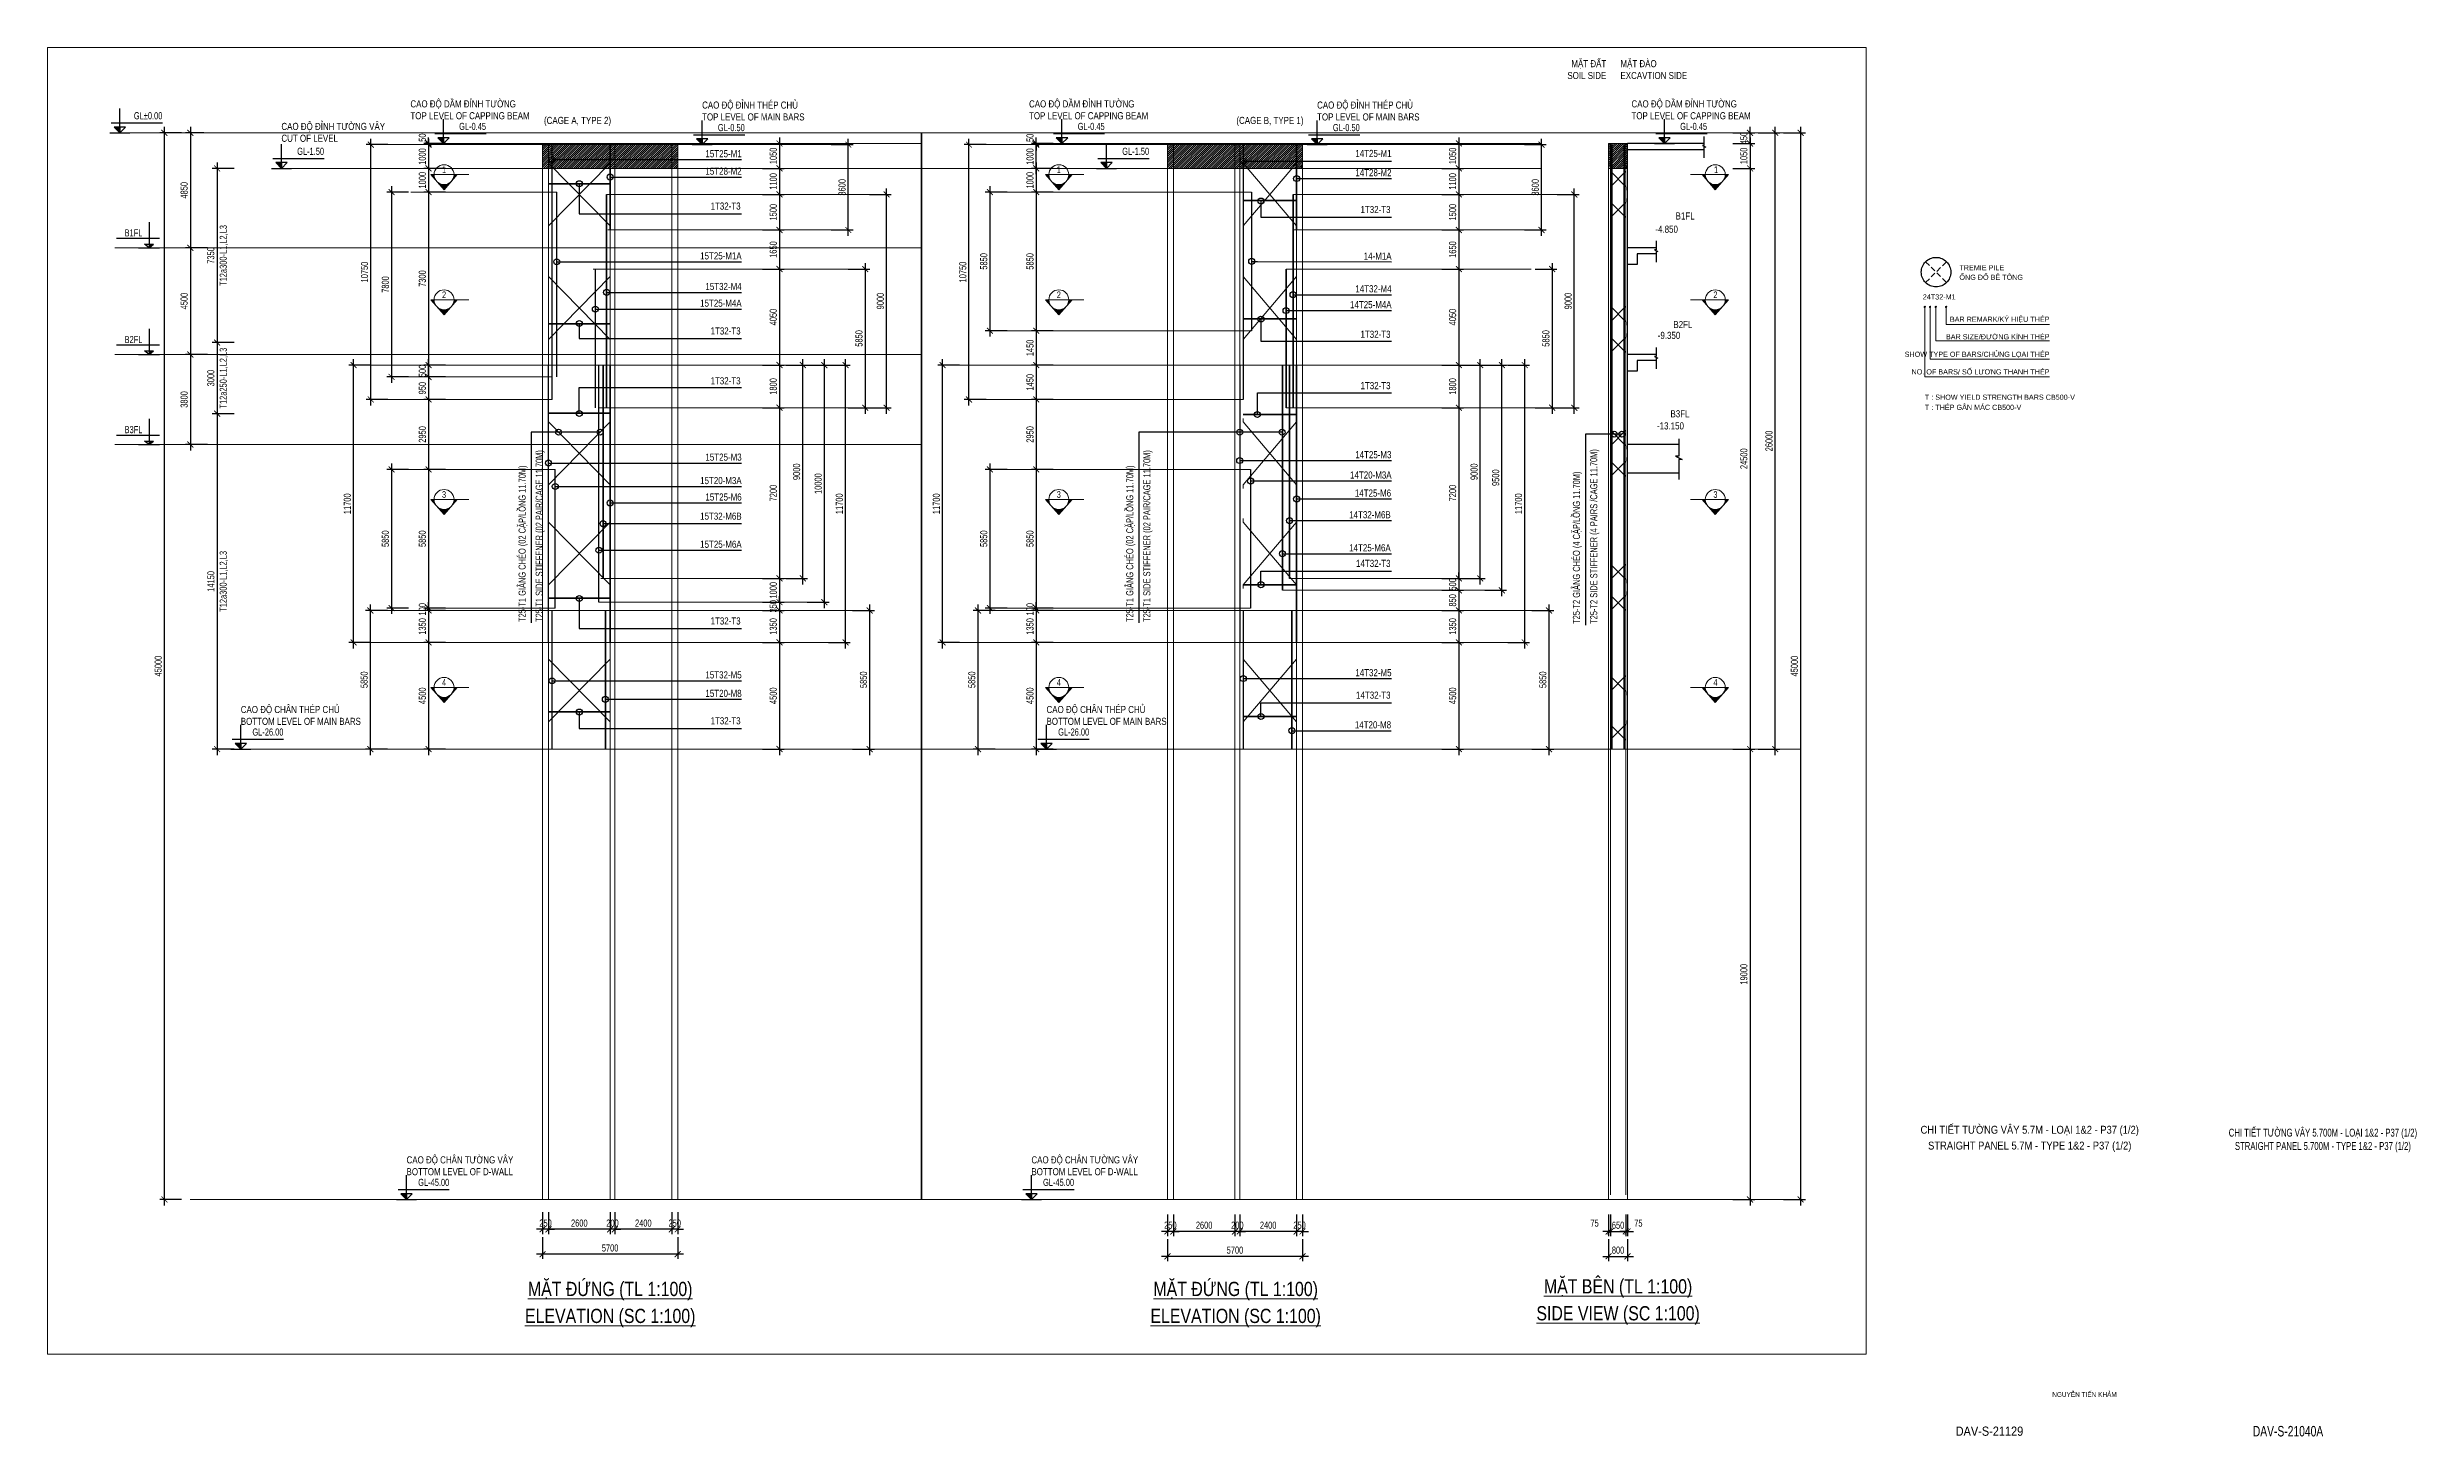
# Paper-space layout 'DAV-S-21129' of a CAD drawing. Header units: millimetres. Extents: x 44 to 944, y 22 to 550.
# The model-space entities are those that its viewports show. They can reach past a viewport. Long polylines and large blocks are cut down to what shows.
import ezdxf
from ezdxf.enums import TextEntityAlignment as Align

# ---------------------------------------------------------------- set-up
doc = ezdxf.new("R2010")
doc.units = ezdxf.units.MM
doc.header["$LTSCALE"] = 1200
doc.header["$PDMODE"] = 3
for name, pattern in [('CENTER2', [1.125, 0.75, -0.125, 0.125, -0.125]), ('CONTINOUS', [0]), ('HIDDEN', [0.375, 0.25, -0.125])]:
    doc.linetypes.add(name, pattern=pattern)
for name, color, linetype in [('0-TITLE', 1, 'Continuous'), ('CDC -TEXT KHUNG', 7, 'Continuous'), ('CDC.02.DIM', 1, 'Continuous'), ('CDC.06.TEXT', 2, 'Continuous'), ('CDC.10.HATCH', 251, 'Continuous'), ('CDC_06.TEXT', 2, 'Continuous'), ('MIE', 5, 'HIDDEN'), ('Q-Dim-line', 75, 'Continuous')]:
    doc.layers.add(name, color=color, linetype=linetype)
for name, color, linetype, lineweight in [('1', 9, 'Continuous', 13), ('BOUND', 3, 'Continuous', 20), ('C1CO', 4, 'Continuous', 35), ('CODE', 3, 'Continuous', 15), ('ENOTE', 2, 'Continuous', 15), ('Grid line', 160, 'CENTER2', 5), ('HIDE', 8, 'HIDDEN', 13), ('K-THUOC', 1, 'Continuous', 18), ('LEADER', 8, 'Continuous', 9), ('Q-Leader-line', 129, 'Continuous', 9), ('Q-Text', 2, 'Continuous', 5), ('S-Beam - Cont', 60, 'Continuous', 25), ('T1CO', 4, 'Continuous', 20), ('T1HI', 4, 'HIDDEN', 13), ('T2CO', 4, 'Continuous', 30), ('T2HI', 4, 'HIDDEN', 13), ('TCCO', 4, 'Continuous', 35), ('TCHI', 4, 'HIDDEN', 30), ('TEXTMA', 2, 'Continuous', 13), ('TEXTVN', 2, 'Continuous', 20)]:
    doc.layers.add(name, color=color, linetype=linetype, lineweight=lineweight)
doc.styles.add('Arial', font='arial.ttf', dxfattribs={"height": 480})
doc.styles.add('BIGTEXT', font='arial.ttf', dxfattribs={"width": 0.8})
doc.styles.add('DB_Arial', font='arial.ttf', dxfattribs={"width": 0.8})
doc.styles.add('DIMTEXT', font='romans.shx', dxfattribs={"width": 0.8})
doc.styles.add('KT CDC', font='arial.ttf', dxfattribs={"width": 0.85, "height": 200})
doc.styles.add('SMTEXT', font='arial.ttf', dxfattribs={"width": 0.75})
doc.styles.add('TEXTVN', font='VHELVCN.TTF', dxfattribs={"width": 0.8})
doc.dimstyles.new('75', dxfattribs={"dimscale": 75, "dimtxt": 1.4, "dimasz": 1, "dimexe": 1, "dimexo": 0, "dimgap": 0.6, "dimtad": 1, "dimdec": 0, "dimdsep": 46, "dimtxsty": 'DIMTEXT', "dimblk": 'ARCHTICK', "dimcen": 100, "dimdle": 0.2, "dimclrd": 75, "dimclre": 8, "dimclrt": 7, "dimadec": 1, "dimazin": 0, "dimtfac": 1, "dimtdec": 0, "dimtix": 1, "dimtmove": 2, "dimatfit": 3, "dimldrblk": 'ORIGIN', "dimfxl": 7, "dimfxlon": 1, "dimtolj": 1, "dimtzin": 0, "dimarcsym": 1})
doc.dimstyles.new('BSV1-100', dxfattribs={"dimtxt": 300, "dimasz": 250, "dimexe": 200, "dimexo": 0, "dimgap": 108, "dimtad": 1, "dimdec": 0, "dimdsep": 46, "dimtxsty": 'SMTEXT', "dimblk": 'ARCHTICK', "dimcen": 100, "dimdle": 250, "dimclrd": 256, "dimclre": 256, "dimclrt": 1, "dimadec": 0, "dimazin": 0, "dimtfac": 1, "dimtdec": 0, "dimtix": 1, "dimtmove": 2, "dimatfit": 3, "dimfxl": 720, "dimfxlon": 1, "dimtolj": 1, "dimtzin": 0, "dimarcsym": 0})
doc.dimstyles.new('BSV25', dxfattribs={"dimtxt": 300, "dimasz": 250, "dimexe": 200, "dimexo": 0, "dimgap": 108, "dimtad": 1, "dimdec": 0, "dimlfac": 0.25, "dimdsep": 46, "dimtxsty": 'SMTEXT', "dimblk": 'ARCHTICK', "dimcen": 100, "dimdle": 250, "dimclrd": 256, "dimclre": 256, "dimclrt": 2, "dimadec": 0, "dimazin": 0, "dimtfac": 1, "dimtdec": 0, "dimtix": 1, "dimtmove": 2, "dimatfit": 3, "dimfxl": 800, "dimfxlon": 1, "dimtolj": 1, "dimtzin": 0, "dimarcsym": 0})

psp = doc.layouts.new('DAV-S-21129')

# ---------------------------------------------------------------- texts
at = {"layer": 'CDC_06.TEXT', "color": 4, "style": 'BIGTEXT', "width": 0.7}
for s, p in [('CHI TIẾT TƯỜNG VÂY 5.700M - LOẠI 1&2 - P37 (1/2)', (908.5, 137.55)), ('STRAIGHT PANEL 5.700M - TYPE 1&2 - P37 (1/2)', (908.5, 132.11))]:
    psp.add_text(s, height=3, dxfattribs=at).set_placement(p, align=Align.MIDDLE)
at = {"layer": 'CDC_06.TEXT', "color": 2, "linetype": 'ByBlock', "style": 'SMTEXT', "width": 0.7}
psp.add_text('DAV-S-21040A', height=4, dxfattribs=at).set_placement((895.25, 24.19), align=Align.MIDDLE)

msp = doc.modelspace()

# ---------------------------------------------------------------- texts
at = {"layer": 'ENOTE', "style": 'DB_Arial', "width": 0.8}
for s, p in [('-4.850', (3650899.1, -4126.9)), ('-9.350', (3650999.4, -8606.4)), ('-13.150', (3650966.3, -12424.8))]:
    msp.add_text(s, height=300, dxfattribs=at).set_placement(p)
at = {"layer": 'TEXTMA', "style": 'DB_Arial', "width": 0.8}
for s, p in [('15T25-M1', (3612349.7, -942)), ('14T25-M1', (3639768.5, -929.2)), ('15T28-M2', (3612349.7, -1677)), ('14T28-M2', (3639768.5, -1741.9)), ('1T32-T3', (3612305.5, -3150.7)), ('1T32-T3', (3639724.3, -3296.9)), ('15T25-M1A', (3612349.7, -5252.9)), ('14-M1A', (3639768.5, -5260.5)), ('15T25-M4A', (3612349.7, -7249.2)), ('15T32-M4', (3612349.7, -6543)), ('14T32-M4', (3639768.5, -6640.2)), ('14T25-M4A', (3639768.5, -7310.4)), ('1T32-T3', (3612305.5, -8419)), ('1T32-T3', (3639724.3, -8559.5)), ('1T32-T3', (3612305.5, -10523.2)), ('1T32-T3', (3639725.4, -10725.8)), ('15T25-M3', (3612349.7, -13742.4)), ('14T25-M3', (3639764.1, -13638.7)), ('15T20-M3A', (3612349.7, -14731)), ('14T20-M3A', (3639768.5, -14497.7)), ('14T25-M6', (3639749.1, -15258.5)), ('15T32-M6B', (3612349.7, -16233.2)), ('15T25-M6', (3612349.7, -15425.6)), ('14T32-M6B', (3639732.9, -16173)), ('15T25-M6A', (3612349.7, -17418.9)), ('14T25-M6A', (3639732.9, -17567.3)), ('14T32-T3', (3639724.3, -18225.5)), ('1T32-T3', (3612305.5, -20653.8)), ('15T32-M5', (3612349.7, -22929.7)), ('14T32-M5', (3639768.5, -22836)), ('15T20-M8', (3612349.7, -23709.8)), ('14T32-T3', (3639724.3, -23783.8)), ('1T32-T3', (3612305.5, -24866.7)), ('14T20-M8', (3639748.8, -25035.5))]:
    msp.add_text(s, height=300, rotation=360, dxfattribs=at).set_placement(p, align=Align.RIGHT)
at = {"layer": 'TEXTVN', "style": 'DB_Arial', "width": 0.8}
for s, p in [('MẶT ĐẤT', (3648826.4, 2856.9)), ('SOIL SIDE', (3648826.4, 2356.9))]:
    msp.add_text(s, height=300, dxfattribs=at).set_placement(p, align=Align.RIGHT)
for s, p in [('MẶT ĐÀO', (3649426.4, 2856.9)), ('EXCAVTION SIDE', (3649426.4, 2356.9)), ('CAO ĐỘ DẦM ĐỈNH TƯỜNG', (3598374.8, 1160)), ('CAO ĐỘ ĐỈNH THÉP CHỦ', (3610682.1, 1110)), ('CAO ĐỘ DẦM ĐỈNH TƯỜNG', (3624473.6, 1160)), ('CAO ĐỘ ĐỈNH THÉP CHỦ', (3636627.3, 1110)), ('CAO ĐỘ DẦM ĐỈNH TƯỜNG', (3649890.1, 1160)), ('CAO ĐỘ ĐỈNH TƯỜNG VÂY', (3592932.7, 210)), ('CUT OF LEVEL', (3592932.7, -290)), ('TOP LEVEL OF CAPPING BEAM', (3598374.8, 660)), ('TOP LEVEL OF MAIN BARS', (3610682.1, 610)), ('TOP LEVEL OF CAPPING BEAM', (3624473.6, 660)), ('TOP LEVEL OF MAIN BARS', (3636627.3, 610)), ('TOP LEVEL OF CAPPING BEAM', (3649890.1, 660)), ('B1FL', (3651752.5, -3567.9)), ('B2FL', (3651658, -8150.2)), ('B3FL', (3651536, -11914.4)), ('CAO ĐỘ CHÂN THÉP CHỦ', (3591219.2, -24390)), ('BOTTOM LEVEL OF MAIN BARS', (3591219.2, -24890)), ('CAO ĐỘ CHÂN THÉP CHỦ', (3625211.9, -24390)), ('BOTTOM LEVEL OF MAIN BARS', (3625211.9, -24890)), ('CAO ĐỘ CHÂN TƯỜNG VÂY', (3598213.7, -43390)), ('BOTTOM LEVEL OF D-WALL', (3598213.7, -43890)), ('CAO ĐỘ CHÂN TƯỜNG VÂY', (3624575, -43390)), ('BOTTOM LEVEL OF D-WALL', (3624575, -43890))]:
    msp.add_text(s, height=300, dxfattribs=at).set_placement(p)
for s, p in [('(CAGE A, TYPE 2)', (3604010.4, 462.8)), ('(CAGE B, TYPE 1)', (3633222, 462.8))]:
    msp.add_text(s, height=300, rotation=360, dxfattribs=at).set_placement(p)
at = {"layer": 'TEXTVN', "lineweight": 20, "style": 'SMTEXT', "width": 0.75}
for s, p in [('T25-T1 GIẰNG CHÉO (02 CẶP/LỒNG 11.70M)', (3603237.7, -20545.9)), ('T25-T1 SIDE STIFFENER (02 PAIR/CAGE 11.70M)', (3603957.7, -20545.9)), ('T25-T1 GIẰNG CHÉO (02 CẶP/LỒNG 11.70M)', (3628873.6, -20545.9)), ('T25-T1 SIDE STIFFENER (02 PAIR/CAGE 11.70M)', (3629593.6, -20545.9)), ('T25-T2 SIDE STIFFENER (4 PAIRS /CAGE 11.70M)', (3648448.1, -20627.4)), ('T25-T2 GIẰNG CHÉO (4 CẶP/LỒNG 11.70M)', (3647718.1, -20627.4))]:
    msp.add_text(s, height=300, rotation=90, dxfattribs=at).set_placement(p)
at = {"layer": 'TEXTVN', "style": 'DB_Arial', "width": 0.8}
for s, p in [('%%UMẶT ĐỨNG (TL 1:100)', (3606803.9, -48697)), ('%%UMẶT ĐỨNG (TL 1:100)', (3633191.4, -48697)), ('%%UMẶT BÊN (TL 1:100)', (3649325.2, -48585.9)), ('%%UELEVATION (SC 1:100)', (3606803.9, -49897)), ('%%UELEVATION (SC 1:100)', (3633191.4, -49897)), ('%%USIDE VIEW (SC 1:100)', (3649325.2, -49785.9))]:
    msp.add_text(s, height=600, dxfattribs=at).set_placement(p, align=Align.MIDDLE)

# ---------------------------------------------------------------- blocks, each defined once
blk = doc.blocks.new('_ArchTick')
at = {"color": 0, "linetype": 'ByBlock', "const_width": 0.15}
blk.add_lwpolyline([(-0.5, -0.5), (0.5, 0.5)], dxfattribs=at)
blk = doc.blocks.new('_Origin')
at = {"color": 0, "linetype": 'ByBlock', "lineweight": -2}
blk.add_line((0, 0), (-1, 0), dxfattribs=at)
blk.add_circle((0, 0), 0.5, dxfattribs=at)
blk = doc.blocks.new('*U2830')
at = {"layer": 'CDC -TEXT KHUNG', "color": 6, "width": 0.85}
for tag, height, style, p in [('TEN_BV_V', 3, 'SMTEXT', (-50.06, 121.5)), ('TEN_BV_E', 3, 'Arial', (-50.06, 115.5)), ('SH_BV', 3.5, 'Arial', (-65.35, 7.06))]:
    blk.add_attdef(tag, text='', height=height, dxfattribs=dict(at, style=style)).set_placement(p, align=Align.MIDDLE_CENTER)
blk = doc.blocks.new('*D2480')
at = {"layer": 'Defpoints', "color": 0, "transparency": 16777216}
for p in [(3648925, -45810), (3649725, -45810), (3649725, -47310)]:
    blk.add_point(p, dxfattribs=at)
at = {"layer": 'K-THUOC', "lineweight": -2, "transparency": 16777216}
for p, q in [((3648925, -46590), (3648925, -47510)), ((3649725, -46590), (3649725, -47510)), ((3648675, -47310), (3649975, -47310))]:
    blk.add_line(p, q, dxfattribs=at)
at = {"layer": 'K-THUOC', "lineweight": -2, "transparency": 16777216, "xscale": 250, "yscale": 250, "zscale": 250, "rotation": 180}
blk.add_blockref('_ArchTick', (3648925, -47310), dxfattribs=at)
at = {"layer": 'K-THUOC', "lineweight": -2, "transparency": 16777216, "xscale": 250, "yscale": 250, "zscale": 250}
blk.add_blockref('_ArchTick', (3649725, -47310), dxfattribs=at)
at = {"layer": 'K-THUOC', "color": 1, "transparency": 16777216, "insert": (3649325, -47049), "char_height": 300, "attachment_point": 5, "style": 'SMTEXT'}
blk.add_mtext('\\A1;800', dxfattribs=at)
blk = doc.blocks.new('*D2481')
at = {"layer": 'Defpoints', "color": 0, "transparency": 16777216}
for p in [(3648925, -45510), (3649000, -45510), (3649000, -46260)]:
    blk.add_point(p, dxfattribs=at)
at = {"layer": 'K-THUOC', "lineweight": -2, "transparency": 16777216}
for p, q in [((3648925, -45540), (3648925, -46460)), ((3649000, -45540), (3649000, -46460)), ((3648925, -46260), (3648675, -46260)), ((3648925, -46260), (3649000, -46260)), ((3649000, -46260), (3649250, -46260))]:
    blk.add_line(p, q, dxfattribs=at)
at = {"layer": 'K-THUOC', "lineweight": -2, "transparency": 16777216, "xscale": 250, "yscale": 250, "zscale": 250}
blk.add_blockref('_ArchTick', (3648925, -46260), dxfattribs=at)
at = {"layer": 'K-THUOC', "lineweight": -2, "transparency": 16777216, "xscale": 250, "yscale": 250, "zscale": 250, "rotation": 180}
blk.add_blockref('_ArchTick', (3649000, -46260), dxfattribs=at)
at = {"layer": 'K-THUOC', "color": 1, "transparency": 16777216, "insert": (3648334, -45910), "char_height": 300, "attachment_point": 5, "style": 'SMTEXT'}
blk.add_mtext('\\A1;75', dxfattribs=at)
blk = doc.blocks.new('*D2482')
at = {"layer": 'Defpoints', "color": 0, "transparency": 16777216}
for p in [(3649000, -45510), (3649650, -45510), (3649650, -46260)]:
    blk.add_point(p, dxfattribs=at)
at = {"layer": 'K-THUOC', "lineweight": -2, "transparency": 16777216}
for p, q in [((3649000, -45540), (3649000, -46460)), ((3649650, -45540), (3649650, -46460)), ((3649000, -46260), (3648750, -46260)), ((3649000, -46260), (3649650, -46260)), ((3649650, -46260), (3649900, -46260))]:
    blk.add_line(p, q, dxfattribs=at)
at = {"layer": 'K-THUOC', "lineweight": -2, "transparency": 16777216, "xscale": 250, "yscale": 250, "zscale": 250}
blk.add_blockref('_ArchTick', (3649000, -46260), dxfattribs=at)
at = {"layer": 'K-THUOC', "lineweight": -2, "transparency": 16777216, "xscale": 250, "yscale": 250, "zscale": 250, "rotation": 180}
blk.add_blockref('_ArchTick', (3649650, -46260), dxfattribs=at)
at = {"layer": 'K-THUOC', "color": 1, "transparency": 16777216, "insert": (3649325, -45999), "char_height": 300, "attachment_point": 5, "style": 'SMTEXT'}
blk.add_mtext('\\A1;650', dxfattribs=at)
blk = doc.blocks.new('*D2483')
at = {"layer": 'Defpoints', "color": 0, "transparency": 16777216}
for p in [(3649650, -45510), (3649725, -45510), (3649725, -46260)]:
    blk.add_point(p, dxfattribs=at)
at = {"layer": 'K-THUOC', "lineweight": -2, "transparency": 16777216}
for p, q in [((3649650, -45540), (3649650, -46460)), ((3649725, -45540), (3649725, -46460)), ((3649650, -46260), (3649400, -46260)), ((3649650, -46260), (3649725, -46260)), ((3649725, -46260), (3649975, -46260))]:
    blk.add_line(p, q, dxfattribs=at)
at = {"layer": 'K-THUOC', "lineweight": -2, "transparency": 16777216, "xscale": 250, "yscale": 250, "zscale": 250}
blk.add_blockref('_ArchTick', (3649650, -46260), dxfattribs=at)
at = {"layer": 'K-THUOC', "lineweight": -2, "transparency": 16777216, "xscale": 250, "yscale": 250, "zscale": 250, "rotation": 180}
blk.add_blockref('_ArchTick', (3649725, -46260), dxfattribs=at)
at = {"layer": 'K-THUOC', "color": 1, "transparency": 16777216, "insert": (3650181, -45910), "char_height": 300, "attachment_point": 5, "style": 'SMTEXT'}
blk.add_mtext('\\A1;75', dxfattribs=at)
blk = doc.blocks.new('*D2484')
at = {"layer": 'Defpoints', "color": 0, "transparency": 16777216}
for p in [(3587997, 90), (3589520, 90), (3589799, -44910)]:
    blk.add_point(p, dxfattribs=at)
at = {"layer": 'K-THUOC', "lineweight": -2, "transparency": 16777216}
for p, q in [((3588717, 90), (3587797, 90)), ((3587997, -45160), (3587997, 340)), ((3588717, -44910), (3587797, -44910))]:
    blk.add_line(p, q, dxfattribs=at)
at = {"layer": 'K-THUOC', "lineweight": -2, "transparency": 16777216, "xscale": 250, "yscale": 250, "zscale": 250}
for p, rotation in [((3587997, 90), 90), ((3587997, -44910), 270)]:
    blk.add_blockref('_ArchTick', p, dxfattribs=dict(at, rotation=rotation))
at = {"layer": 'K-THUOC', "color": 1, "transparency": 16777216, "insert": (3587736, -22410), "char_height": 300, "attachment_point": 5, "rotation": 90, "style": 'SMTEXT'}
blk.add_mtext('\\A1;45000', dxfattribs=at)
blk = doc.blocks.new('*D2485')
at = {"layer": 'Defpoints', "color": 0, "transparency": 16777216}
for p in [(3591718, -8760), (3590218, -11760), (3591754, -11760)]:
    blk.add_point(p, dxfattribs=at)
at = {"layer": 'K-THUOC', "lineweight": -2, "transparency": 16777216}
for p, q in [((3590938, -8760), (3590018, -8760)), ((3590218, -8510), (3590218, -12010)), ((3590938, -11760), (3590018, -11760))]:
    blk.add_line(p, q, dxfattribs=at)
at = {"layer": 'K-THUOC', "lineweight": -2, "transparency": 16777216, "xscale": 250, "yscale": 250, "zscale": 250}
for p, rotation in [((3590218, -8760), 90), ((3590218, -11760), 270)]:
    blk.add_blockref('_ArchTick', p, dxfattribs=dict(at, rotation=rotation))
at = {"layer": 'K-THUOC', "color": 1, "transparency": 16777216, "char_height": 300, "attachment_point": 5, "rotation": 90, "style": 'SMTEXT'}
for s, insert in [('\\A1;T12a250-L1,L2,L3', (3590506, -10260)), ('\\A1;3000', (3589956, -10260))]:
    blk.add_mtext(s, dxfattribs=dict(at, insert=insert))
blk = doc.blocks.new('*D2486')
at = {"layer": 'Defpoints', "color": 0, "transparency": 16777216}
for p in [(3591754, -11760), (3590218, -25910), (3594179, -25910)]:
    blk.add_point(p, dxfattribs=at)
at = {"layer": 'K-THUOC', "lineweight": -2, "transparency": 16777216}
for p, q in [((3590938, -11760), (3590018, -11760)), ((3590218, -11510), (3590218, -26160)), ((3590938, -25910), (3590018, -25910))]:
    blk.add_line(p, q, dxfattribs=at)
at = {"layer": 'K-THUOC', "lineweight": -2, "transparency": 16777216, "xscale": 250, "yscale": 250, "zscale": 250}
for p, rotation in [((3590218, -11760), 90), ((3590218, -25910), 270)]:
    blk.add_blockref('_ArchTick', p, dxfattribs=dict(at, rotation=rotation))
at = {"layer": 'K-THUOC', "color": 1, "transparency": 16777216, "char_height": 300, "attachment_point": 5, "rotation": 90, "style": 'SMTEXT'}
for s, insert in [('\\A1;T12a300-L1,L2,L3', (3590506, -18835)), ('\\A1;14150', (3589957, -18835))]:
    blk.add_mtext(s, dxfattribs=dict(at, insert=insert))
blk = doc.blocks.new('SIGSEC')
at = {"layer": '1', "lineweight": 9}
h = blk.add_hatch(color=256, dxfattribs=at)
h.dxf.hatch_style = 1
h.paths.add_polyline_path([(-420, 0), (-560, 0), (-315, -278, -0.182676)])
h = blk.add_hatch(color=256, dxfattribs=at)
h.dxf.hatch_style = 1
h.paths.add_polyline_path([(560, 0), (420, 0, -0.182676), (315, -278)])
h = blk.add_hatch(color=256, dxfattribs=at)
h.dxf.hatch_style = 1
h.paths.add_polyline_path([(315, -278, -0.451416), (-315, -278), (0, -635)])
at = {"layer": '1', "lineweight": 9, "elevation": 0}
blk.add_lwpolyline([(1050, 0), (-560, 0), (0, -635), (560, 0)], dxfattribs=at)
at = {"layer": '1', "lineweight": 9}
blk.add_circle((0, 0), 420, dxfattribs=at)
at = {"layer": 'BOUND', "lineweight": 9, "style": 'TEXTVN', "width": 0.8}
blk.add_attdef('SEC', text='', height=280, dxfattribs=at).set_placement((0, 210, 0), align=Align.MIDDLE_CENTER)
blk = doc.blocks.new('*D2487')
at = {"layer": 'Defpoints', "color": 0, "transparency": 16777216}
for p in [(3598941, -1410), (3590218, -8760), (3591718, -8760)]:
    blk.add_point(p, dxfattribs=at)
at = {"layer": 'K-THUOC', "lineweight": -2, "transparency": 16777216}
for p, q in [((3590938, -1410), (3590018, -1410)), ((3590218, -1160), (3590218, -9010)), ((3590938, -8760), (3590018, -8760))]:
    blk.add_line(p, q, dxfattribs=at)
at = {"layer": 'K-THUOC', "lineweight": -2, "transparency": 16777216, "xscale": 250, "yscale": 250, "zscale": 250}
for p, rotation in [((3590218, -1410), 90), ((3590218, -8760), 270)]:
    blk.add_blockref('_ArchTick', p, dxfattribs=dict(at, rotation=rotation))
at = {"layer": 'K-THUOC', "color": 1, "transparency": 16777216, "char_height": 300, "attachment_point": 5, "rotation": 90, "style": 'SMTEXT'}
for s, insert in [('\\A1;T12a300-L1,L2,L3', (3590506, -5085)), ('\\A1;7350', (3589956, -5085))]:
    blk.add_mtext(s, dxfattribs=dict(at, insert=insert))
blk = doc.blocks.new('tag_cd')
at = {"layer": 'CDC.10.HATCH'}
blk.add_hatch(color=256, dxfattribs=at).paths.add_polyline_path([(180, 240), (420, 0), (420, 240)])
at = {"layer": 'CDC.02.DIM'}
for points in [[(420, 240), (420, 0), (660, 240), (180, 240), (420, 0), (420, 1020)], [(0, 0), (840, 0)], [(60, 420), (2220, 420)]]:
    blk.add_lwpolyline(points, dxfattribs=at)
at = {"layer": 'CDC.06.TEXT', "ltscale": 0.5, "style": 'SMTEXT', "width": 0.75}
blk.add_attdef('CD', text='', height=300, dxfattribs=at).set_placement((2220, 570), align=Align.RIGHT)
blk = doc.blocks.new('*D2488')
at = {"layer": 'Defpoints', "color": 0, "transparency": 16777216}
for p in [(3589653, 90), (3589091, -4760), (3624204, -4760)]:
    blk.add_point(p, dxfattribs=at)
at = {"layer": 'K-THUOC', "lineweight": -2, "transparency": 16777216}
for p, q in [((3589653, 90), (3588891, 90)), ((3589091, 340), (3589091, -5010)), ((3589811, -4760), (3588891, -4760))]:
    blk.add_line(p, q, dxfattribs=at)
at = {"layer": 'K-THUOC', "lineweight": -2, "transparency": 16777216, "xscale": 250, "yscale": 250, "zscale": 250}
for p, rotation in [((3589091, 90), 90), ((3589091, -4760), 270)]:
    blk.add_blockref('_ArchTick', p, dxfattribs=dict(at, rotation=rotation))
at = {"layer": 'K-THUOC', "color": 1, "transparency": 16777216, "insert": (3588830, -2335), "char_height": 300, "attachment_point": 5, "rotation": 90, "style": 'SMTEXT'}
blk.add_mtext('\\A1;4850', dxfattribs=at)
blk = doc.blocks.new('*D2489')
at = {"layer": 'Defpoints', "color": 0, "transparency": 16777216}
for p in [(3624204, -4760), (3589091, -9260), (3624204, -9260)]:
    blk.add_point(p, dxfattribs=at)
at = {"layer": 'K-THUOC', "lineweight": -2, "transparency": 16777216}
for p, q in [((3589811, -4760), (3588891, -4760)), ((3589091, -4510), (3589091, -9510)), ((3589811, -9260), (3588891, -9260))]:
    blk.add_line(p, q, dxfattribs=at)
at = {"layer": 'K-THUOC', "lineweight": -2, "transparency": 16777216, "xscale": 250, "yscale": 250, "zscale": 250}
for p, rotation in [((3589091, -4760), 90), ((3589091, -9260), 270)]:
    blk.add_blockref('_ArchTick', p, dxfattribs=dict(at, rotation=rotation))
at = {"layer": 'K-THUOC', "color": 1, "transparency": 16777216, "insert": (3588830, -7010), "char_height": 300, "attachment_point": 5, "rotation": 90, "style": 'SMTEXT'}
blk.add_mtext('\\A1;4500', dxfattribs=at)
blk = doc.blocks.new('*D2490')
at = {"layer": 'Defpoints', "color": 0, "transparency": 16777216}
for p in [(3624204, -9260), (3589091, -13060), (3624204, -13060)]:
    blk.add_point(p, dxfattribs=at)
at = {"layer": 'K-THUOC', "lineweight": -2, "transparency": 16777216}
for p, q in [((3589811, -9260), (3588891, -9260)), ((3589091, -9010), (3589091, -13310)), ((3589811, -13060), (3588891, -13060))]:
    blk.add_line(p, q, dxfattribs=at)
at = {"layer": 'K-THUOC', "lineweight": -2, "transparency": 16777216, "xscale": 250, "yscale": 250, "zscale": 250}
for p, rotation in [((3589091, -9260), 90), ((3589091, -13060), 270)]:
    blk.add_blockref('_ArchTick', p, dxfattribs=dict(at, rotation=rotation))
at = {"layer": 'K-THUOC', "color": 1, "transparency": 16777216, "insert": (3588830, -11160), "char_height": 300, "attachment_point": 5, "rotation": 90, "style": 'SMTEXT'}
blk.add_mtext('\\A1;3800', dxfattribs=at)
blk = doc.blocks.new('A$Cf5debca8')
at = {"layer": 'CDC.02.DIM'}
blk.add_hatch(color=256, dxfattribs=at).paths.add_polyline_path([(-242, 146), (-438, 146), (-438, 0)])
for p, q in [((-438, 1084), (-438, 0)), ((-1809, 398), (0, 398)), ((-875, 0), (0, 0)), ((-438, 0), (-633, 146)), ((-633, 146), (-242, 146)), ((-438, 0), (-242, 146))]:
    blk.add_line(p, q, dxfattribs=at)
at = {"layer": 'CDC.06.TEXT', "style": 'SMTEXT', "width": 0.75}
blk.add_attdef('CD', (-1469, 478), '', height=300, dxfattribs=at)
blk = doc.blocks.new('*D2491')
at = {"layer": 'Defpoints', "color": 0, "transparency": 16777216}
for p in [(3635783, -360), (3635783, -1410), (3642608, -1410)]:
    blk.add_point(p, dxfattribs=at)
at = {"layer": 'K-THUOC', "lineweight": -2, "transparency": 16777216}
for p, q in [((3641888, -360), (3642808, -360)), ((3642608, -110), (3642608, -1660)), ((3641888, -1410), (3642808, -1410))]:
    blk.add_line(p, q, dxfattribs=at)
at = {"layer": 'K-THUOC', "lineweight": -2, "transparency": 16777216, "xscale": 250, "yscale": 250, "zscale": 250}
for p, rotation in [((3642608, -360), 90), ((3642608, -1410), 270)]:
    blk.add_blockref('_ArchTick', p, dxfattribs=dict(at, rotation=rotation))
at = {"layer": 'K-THUOC', "color": 1, "transparency": 16777216, "insert": (3642346, -885), "char_height": 300, "attachment_point": 5, "rotation": 90, "style": 'SMTEXT'}
blk.add_mtext('\\A1;1050', dxfattribs=at)
blk = doc.blocks.new('*D2492')
at = {"layer": 'Defpoints', "color": 0, "transparency": 16777216}
for p in [(3635783, -2510), (3635783, -4010), (3642608, -4010)]:
    blk.add_point(p, dxfattribs=at)
at = {"layer": 'K-THUOC', "lineweight": -2, "transparency": 16777216}
for p, q in [((3641888, -2510), (3642808, -2510)), ((3642608, -2260), (3642608, -4260)), ((3641888, -4010), (3642808, -4010))]:
    blk.add_line(p, q, dxfattribs=at)
at = {"layer": 'K-THUOC', "lineweight": -2, "transparency": 16777216, "xscale": 250, "yscale": 250, "zscale": 250}
for p, rotation in [((3642608, -2510), 90), ((3642608, -4010), 270)]:
    blk.add_blockref('_ArchTick', p, dxfattribs=dict(at, rotation=rotation))
at = {"layer": 'K-THUOC', "color": 1, "transparency": 16777216, "insert": (3642346, -3260), "char_height": 300, "attachment_point": 5, "rotation": 90, "style": 'SMTEXT'}
blk.add_mtext('\\A1;1500', dxfattribs=at)
blk = doc.blocks.new('*D2493')
at = {"layer": 'Defpoints', "color": 0, "transparency": 16777216}
for p in [(3635783, -4010), (3634983, -5660), (3642608, -5660)]:
    blk.add_point(p, dxfattribs=at)
at = {"layer": 'K-THUOC', "lineweight": -2, "transparency": 16777216}
for p, q in [((3642608, -3760), (3642608, -5910)), ((3641888, -4010), (3642808, -4010)), ((3641888, -5660), (3642808, -5660))]:
    blk.add_line(p, q, dxfattribs=at)
at = {"layer": 'K-THUOC', "lineweight": -2, "transparency": 16777216, "xscale": 250, "yscale": 250, "zscale": 250}
for p, rotation in [((3642608, -4010), 90), ((3642608, -5660), 270)]:
    blk.add_blockref('_ArchTick', p, dxfattribs=dict(at, rotation=rotation))
at = {"layer": 'K-THUOC', "color": 1, "transparency": 16777216, "insert": (3642346, -4835), "char_height": 300, "attachment_point": 5, "rotation": 90, "style": 'SMTEXT'}
blk.add_mtext('\\A1;1650', dxfattribs=at)
blk = doc.blocks.new('*D2494')
at = {"layer": 'Defpoints', "color": 0, "transparency": 16777216}
for p in [(3634983, -5660), (3635433, -9710), (3642608, -9710)]:
    blk.add_point(p, dxfattribs=at)
at = {"layer": 'K-THUOC', "lineweight": -2, "transparency": 16777216}
for p, q in [((3641888, -5660), (3642808, -5660)), ((3642608, -5410), (3642608, -9960)), ((3641888, -9710), (3642808, -9710))]:
    blk.add_line(p, q, dxfattribs=at)
at = {"layer": 'K-THUOC', "lineweight": -2, "transparency": 16777216, "xscale": 250, "yscale": 250, "zscale": 250}
for p, rotation in [((3642608, -5660), 90), ((3642608, -9710), 270)]:
    blk.add_blockref('_ArchTick', p, dxfattribs=dict(at, rotation=rotation))
at = {"layer": 'K-THUOC', "color": 1, "transparency": 16777216, "insert": (3642346, -7685), "char_height": 300, "attachment_point": 5, "rotation": 90, "style": 'SMTEXT'}
blk.add_mtext('\\A1;4050', dxfattribs=at)
blk = doc.blocks.new('*D2495')
at = {"layer": 'Defpoints', "color": 0, "transparency": 16777216}
for p in [(3635433, -9710), (3635283, -11510), (3642608, -11510)]:
    blk.add_point(p, dxfattribs=at)
at = {"layer": 'K-THUOC', "lineweight": -2, "transparency": 16777216}
for p, q in [((3641888, -9710), (3642808, -9710)), ((3642608, -9460), (3642608, -11760)), ((3641888, -11510), (3642808, -11510))]:
    blk.add_line(p, q, dxfattribs=at)
at = {"layer": 'K-THUOC', "lineweight": -2, "transparency": 16777216, "xscale": 250, "yscale": 250, "zscale": 250}
for p, rotation in [((3642608, -9710), 90), ((3642608, -11510), 270)]:
    blk.add_blockref('_ArchTick', p, dxfattribs=dict(at, rotation=rotation))
at = {"layer": 'K-THUOC', "color": 1, "transparency": 16777216, "insert": (3642346, -10610), "char_height": 300, "attachment_point": 5, "rotation": 90, "style": 'SMTEXT'}
blk.add_mtext('\\A1;1800', dxfattribs=at)
blk = doc.blocks.new('*D2496')
at = {"layer": 'Defpoints', "color": 0, "transparency": 16777216}
for p in [(3635283, -11510), (3634833, -18710), (3642608, -18710)]:
    blk.add_point(p, dxfattribs=at)
at = {"layer": 'K-THUOC', "lineweight": -2, "transparency": 16777216}
for p, q in [((3641888, -11510), (3642808, -11510)), ((3642608, -11260), (3642608, -18960)), ((3641888, -18710), (3642808, -18710))]:
    blk.add_line(p, q, dxfattribs=at)
at = {"layer": 'K-THUOC', "lineweight": -2, "transparency": 16777216, "xscale": 250, "yscale": 250, "zscale": 250}
for p, rotation in [((3642608, -11510), 90), ((3642608, -18710), 270)]:
    blk.add_blockref('_ArchTick', p, dxfattribs=dict(at, rotation=rotation))
at = {"layer": 'K-THUOC', "color": 1, "transparency": 16777216, "insert": (3642346, -15110), "char_height": 300, "attachment_point": 5, "rotation": 90, "style": 'SMTEXT'}
blk.add_mtext('\\A1;7200', dxfattribs=at)
blk = doc.blocks.new('*D2497')
at = {"layer": 'Defpoints', "color": 0, "transparency": 16777216}
for p in [(3635433, -18710), (3635133, -19210), (3642608, -19210)]:
    blk.add_point(p, dxfattribs=at)
at = {"layer": 'K-THUOC', "lineweight": -2, "transparency": 16777216}
for p, q in [((3641888, -18710), (3642808, -18710)), ((3642608, -18710), (3642608, -18460)), ((3642608, -18710), (3642608, -19210)), ((3641888, -19210), (3642808, -19210)), ((3642608, -19210), (3642608, -19460))]:
    blk.add_line(p, q, dxfattribs=at)
at = {"layer": 'K-THUOC', "lineweight": -2, "transparency": 16777216, "xscale": 250, "yscale": 250, "zscale": 250}
for p, rotation in [((3642608, -18710), 270), ((3642608, -19210), 90)]:
    blk.add_blockref('_ArchTick', p, dxfattribs=dict(at, rotation=rotation))
at = {"layer": 'K-THUOC', "color": 1, "transparency": 16777216, "insert": (3642346, -18960), "char_height": 300, "attachment_point": 5, "rotation": 90, "style": 'SMTEXT'}
blk.add_mtext('\\A1;500', dxfattribs=at)
blk = doc.blocks.new('*D2498')
at = {"layer": 'Defpoints', "color": 0, "transparency": 16777216}
for p in [(3635133, -19210), (3635283, -20060), (3642608, -20060)]:
    blk.add_point(p, dxfattribs=at)
at = {"layer": 'K-THUOC', "lineweight": -2, "transparency": 16777216}
for p, q in [((3642608, -18960), (3642608, -20310)), ((3641888, -19210), (3642808, -19210)), ((3641888, -20060), (3642808, -20060))]:
    blk.add_line(p, q, dxfattribs=at)
at = {"layer": 'K-THUOC', "lineweight": -2, "transparency": 16777216, "xscale": 250, "yscale": 250, "zscale": 250}
for p, rotation in [((3642608, -19210), 90), ((3642608, -20060), 270)]:
    blk.add_blockref('_ArchTick', p, dxfattribs=dict(at, rotation=rotation))
at = {"layer": 'K-THUOC', "color": 1, "transparency": 16777216, "insert": (3642346, -19635), "char_height": 300, "attachment_point": 5, "rotation": 90, "style": 'SMTEXT'}
blk.add_mtext('\\A1;850', dxfattribs=at)
blk = doc.blocks.new('*D2499')
at = {"layer": 'Defpoints', "color": 0, "transparency": 16777216}
for p in [(3635283, -20060), (3635433, -21410), (3642608, -21410)]:
    blk.add_point(p, dxfattribs=at)
at = {"layer": 'K-THUOC', "lineweight": -2, "transparency": 16777216}
for p, q in [((3642608, -19810), (3642608, -21660)), ((3641888, -20060), (3642808, -20060)), ((3641888, -21410), (3642808, -21410))]:
    blk.add_line(p, q, dxfattribs=at)
at = {"layer": 'K-THUOC', "lineweight": -2, "transparency": 16777216, "xscale": 250, "yscale": 250, "zscale": 250}
for p, rotation in [((3642608, -20060), 90), ((3642608, -21410), 270)]:
    blk.add_blockref('_ArchTick', p, dxfattribs=dict(at, rotation=rotation))
at = {"layer": 'K-THUOC', "color": 1, "transparency": 16777216, "insert": (3642346, -20735), "char_height": 300, "attachment_point": 5, "rotation": 90, "style": 'SMTEXT'}
blk.add_mtext('\\A1;1350', dxfattribs=at)
blk = doc.blocks.new('*D2500')
at = {"layer": 'Defpoints', "color": 0, "transparency": 16777216}
for p in [(3635433, -21410), (3635783, -25910), (3642608, -25910)]:
    blk.add_point(p, dxfattribs=at)
at = {"layer": 'K-THUOC', "lineweight": -2, "transparency": 16777216}
for p, q in [((3641888, -21410), (3642808, -21410)), ((3642608, -21160), (3642608, -26160)), ((3641888, -25910), (3642808, -25910))]:
    blk.add_line(p, q, dxfattribs=at)
at = {"layer": 'K-THUOC', "lineweight": -2, "transparency": 16777216, "xscale": 250, "yscale": 250, "zscale": 250}
for p, rotation in [((3642608, -21410), 90), ((3642608, -25910), 270)]:
    blk.add_blockref('_ArchTick', p, dxfattribs=dict(at, rotation=rotation))
at = {"layer": 'K-THUOC', "color": 1, "transparency": 16777216, "insert": (3642346, -23660), "char_height": 300, "attachment_point": 5, "rotation": 90, "style": 'SMTEXT'}
blk.add_mtext('\\A1;4500', dxfattribs=at)
blk = doc.blocks.new('*D2501')
at = {"layer": 'Defpoints', "color": 0, "transparency": 16777216}
for p in [(3635283, -20060), (3646412, -20060), (3635283, -25910)]:
    blk.add_point(p, dxfattribs=at)
at = {"layer": 'K-THUOC', "lineweight": -2, "transparency": 16777216}
for p, q in [((3646412, -26160), (3646412, -19810)), ((3645692, -20060), (3646612, -20060)), ((3645692, -25910), (3646612, -25910))]:
    blk.add_line(p, q, dxfattribs=at)
at = {"layer": 'K-THUOC', "lineweight": -2, "transparency": 16777216, "xscale": 250, "yscale": 250, "zscale": 250}
for p, rotation in [((3646412, -20060), 90), ((3646412, -25910), 270)]:
    blk.add_blockref('_ArchTick', p, dxfattribs=dict(at, rotation=rotation))
at = {"layer": 'K-THUOC', "color": 1, "transparency": 16777216, "insert": (3646151, -22985), "char_height": 300, "attachment_point": 5, "rotation": 90, "style": 'SMTEXT'}
blk.add_mtext('\\A1;5850', dxfattribs=at)
blk = doc.blocks.new('*D2502')
at = {"layer": 'Defpoints', "color": 0, "transparency": 16777216}
for p in [(3634724, -9710), (3645387, -9710), (3634724, -21410)]:
    blk.add_point(p, dxfattribs=at)
at = {"layer": 'K-THUOC', "lineweight": -2, "transparency": 16777216}
for p, q in [((3644667, -9710), (3645587, -9710)), ((3645387, -21660), (3645387, -9460)), ((3644667, -21410), (3645587, -21410))]:
    blk.add_line(p, q, dxfattribs=at)
at = {"layer": 'K-THUOC', "lineweight": -2, "transparency": 16777216, "xscale": 250, "yscale": 250, "zscale": 250}
for p, rotation in [((3645387, -9710), 90), ((3645387, -21410), 270)]:
    blk.add_blockref('_ArchTick', p, dxfattribs=dict(at, rotation=rotation))
at = {"layer": 'K-THUOC', "color": 1, "transparency": 16777216, "insert": (3645126, -15560), "char_height": 300, "attachment_point": 5, "rotation": 90, "style": 'SMTEXT'}
blk.add_mtext('\\A1;11700', dxfattribs=at)
blk = doc.blocks.new('*D2503')
at = {"layer": 'Defpoints', "color": 0, "transparency": 16777216}
for p in [(3636350, -2510), (3647479, -2510), (3636350, -11510)]:
    blk.add_point(p, dxfattribs=at)
at = {"layer": 'K-THUOC', "lineweight": -2, "transparency": 16777216}
for p, q in [((3646759, -2510), (3647679, -2510)), ((3647479, -11760), (3647479, -2260)), ((3646759, -11510), (3647679, -11510))]:
    blk.add_line(p, q, dxfattribs=at)
at = {"layer": 'K-THUOC', "lineweight": -2, "transparency": 16777216, "xscale": 250, "yscale": 250, "zscale": 250}
for p, rotation in [((3647479, -2510), 90), ((3647479, -11510), 270)]:
    blk.add_blockref('_ArchTick', p, dxfattribs=dict(at, rotation=rotation))
at = {"layer": 'K-THUOC', "color": 1, "transparency": 16777216, "insert": (3647218, -7010), "char_height": 300, "attachment_point": 5, "rotation": 90, "style": 'SMTEXT'}
blk.add_mtext('\\A1;9000', dxfattribs=at)
blk = doc.blocks.new('*D2504')
at = {"layer": 'Defpoints', "color": 0, "transparency": 16777216}
for p in [(3635433, -410), (3646096, -410), (3635433, -4010)]:
    blk.add_point(p, dxfattribs=at)
at = {"layer": 'K-THUOC', "lineweight": -2, "transparency": 16777216}
for p, q in [((3645376, -410), (3646296, -410)), ((3646096, -4260), (3646096, -160)), ((3645376, -4010), (3646296, -4010))]:
    blk.add_line(p, q, dxfattribs=at)
at = {"layer": 'K-THUOC', "lineweight": -2, "transparency": 16777216, "xscale": 250, "yscale": 250, "zscale": 250}
for p, rotation in [((3646096, -410), 90), ((3646096, -4010), 270)]:
    blk.add_blockref('_ArchTick', p, dxfattribs=dict(at, rotation=rotation))
at = {"layer": 'K-THUOC', "color": 1, "transparency": 16777216, "insert": (3645834, -2210), "char_height": 300, "attachment_point": 5, "rotation": 90, "style": 'SMTEXT'}
blk.add_mtext('\\A1;3600', dxfattribs=at)
blk = doc.blocks.new('*D2505')
at = {"layer": 'Defpoints', "color": 0, "transparency": 16777216}
for p in [(3634353, -9710), (3644423, -9710), (3634353, -19210)]:
    blk.add_point(p, dxfattribs=at)
at = {"layer": 'K-THUOC', "lineweight": -2, "transparency": 16777216}
for p, q in [((3643703, -9710), (3644623, -9710)), ((3644423, -19460), (3644423, -9460)), ((3643703, -19210), (3644623, -19210))]:
    blk.add_line(p, q, dxfattribs=at)
at = {"layer": 'K-THUOC', "lineweight": -2, "transparency": 16777216, "xscale": 250, "yscale": 250, "zscale": 250}
for p, rotation in [((3644423, -9710), 90), ((3644423, -19210), 270)]:
    blk.add_blockref('_ArchTick', p, dxfattribs=dict(at, rotation=rotation))
at = {"layer": 'K-THUOC', "color": 1, "transparency": 16777216, "insert": (3644162, -14460), "char_height": 300, "attachment_point": 5, "rotation": 90, "style": 'SMTEXT'}
blk.add_mtext('\\A1;9500', dxfattribs=at)
blk = doc.blocks.new('*D2506')
at = {"layer": 'Defpoints', "color": 0, "transparency": 16777216}
for p in [(3634103, -9710), (3643512, -9710), (3634103, -18710)]:
    blk.add_point(p, dxfattribs=at)
at = {"layer": 'K-THUOC', "lineweight": -2, "transparency": 16777216}
for p, q in [((3642792, -9710), (3643712, -9710)), ((3643512, -18960), (3643512, -9460)), ((3642792, -18710), (3643712, -18710))]:
    blk.add_line(p, q, dxfattribs=at)
at = {"layer": 'K-THUOC', "lineweight": -2, "transparency": 16777216, "xscale": 250, "yscale": 250, "zscale": 250}
for p, rotation in [((3643512, -9710), 90), ((3643512, -18710), 270)]:
    blk.add_blockref('_ArchTick', p, dxfattribs=dict(at, rotation=rotation))
at = {"layer": 'K-THUOC', "color": 1, "transparency": 16777216, "insert": (3643251, -14210), "char_height": 300, "attachment_point": 5, "rotation": 90, "style": 'SMTEXT'}
blk.add_mtext('\\A1;9000', dxfattribs=at)
blk = doc.blocks.new('*D2507')
at = {"layer": 'Defpoints', "color": 0, "transparency": 16777216}
for p in [(3624777, -410), (3630083, -410), (3630083, -1410)]:
    blk.add_point(p, dxfattribs=at)
at = {"layer": 'K-THUOC', "lineweight": -2, "transparency": 16777216}
for p, q in [((3625497, -410), (3624577, -410)), ((3624777, -1660), (3624777, -160)), ((3625497, -1410), (3624577, -1410))]:
    blk.add_line(p, q, dxfattribs=at)
at = {"layer": 'K-THUOC', "lineweight": -2, "transparency": 16777216, "xscale": 250, "yscale": 250, "zscale": 250}
for p, rotation in [((3624777, -410), 90), ((3624777, -1410), 270)]:
    blk.add_blockref('_ArchTick', p, dxfattribs=dict(at, rotation=rotation))
at = {"layer": 'K-THUOC', "color": 1, "transparency": 16777216, "insert": (3624516, -910), "char_height": 300, "attachment_point": 5, "rotation": 90, "style": 'SMTEXT'}
blk.add_mtext('\\A1;1000', dxfattribs=at)
blk = doc.blocks.new('*D2508')
at = {"layer": 'Defpoints', "color": 0, "transparency": 16777216}
for p in [(3630083, -2410), (3624777, -8260), (3630083, -8260)]:
    blk.add_point(p, dxfattribs=at)
at = {"layer": 'K-THUOC', "lineweight": -2, "transparency": 16777216}
for p, q in [((3625497, -2410), (3624577, -2410)), ((3624777, -2160), (3624777, -8510)), ((3625497, -8260), (3624577, -8260))]:
    blk.add_line(p, q, dxfattribs=at)
at = {"layer": 'K-THUOC', "lineweight": -2, "transparency": 16777216, "xscale": 250, "yscale": 250, "zscale": 250}
for p, rotation in [((3624777, -2410), 90), ((3624777, -8260), 270)]:
    blk.add_blockref('_ArchTick', p, dxfattribs=dict(at, rotation=rotation))
at = {"layer": 'K-THUOC', "color": 1, "transparency": 16777216, "insert": (3624516, -5335), "char_height": 300, "attachment_point": 5, "rotation": 90, "style": 'SMTEXT'}
blk.add_mtext('\\A1;5850', dxfattribs=at)
blk = doc.blocks.new('*D2509')
at = {"layer": 'Defpoints', "color": 0, "transparency": 16777216}
for p in [(3630083, -8260), (3624777, -9710), (3630083, -9710)]:
    blk.add_point(p, dxfattribs=at)
at = {"layer": 'K-THUOC', "lineweight": -2, "transparency": 16777216}
for p, q in [((3625497, -8260), (3624577, -8260)), ((3624777, -8010), (3624777, -9960)), ((3625497, -9710), (3624577, -9710))]:
    blk.add_line(p, q, dxfattribs=at)
at = {"layer": 'K-THUOC', "lineweight": -2, "transparency": 16777216, "xscale": 250, "yscale": 250, "zscale": 250}
for p, rotation in [((3624777, -8260), 90), ((3624777, -9710), 270)]:
    blk.add_blockref('_ArchTick', p, dxfattribs=dict(at, rotation=rotation))
at = {"layer": 'K-THUOC', "color": 1, "transparency": 16777216, "insert": (3624516, -8985), "char_height": 300, "attachment_point": 5, "rotation": 90, "style": 'SMTEXT'}
blk.add_mtext('\\A1;1450', dxfattribs=at)
blk = doc.blocks.new('*D2510')
at = {"layer": 'Defpoints', "color": 0, "transparency": 16777216}
for p in [(3630083, -11160), (3624777, -14110), (3630083, -14110)]:
    blk.add_point(p, dxfattribs=at)
at = {"layer": 'K-THUOC', "lineweight": -2, "transparency": 16777216}
for p, q in [((3624777, -10910), (3624777, -14360)), ((3625497, -11160), (3624577, -11160)), ((3625497, -14110), (3624577, -14110))]:
    blk.add_line(p, q, dxfattribs=at)
at = {"layer": 'K-THUOC', "lineweight": -2, "transparency": 16777216, "xscale": 250, "yscale": 250, "zscale": 250}
for p, rotation in [((3624777, -11160), 90), ((3624777, -14110), 270)]:
    blk.add_blockref('_ArchTick', p, dxfattribs=dict(at, rotation=rotation))
at = {"layer": 'K-THUOC', "color": 1, "transparency": 16777216, "insert": (3624516, -12635), "char_height": 300, "attachment_point": 5, "rotation": 90, "style": 'SMTEXT'}
blk.add_mtext('\\A1;2950', dxfattribs=at)
blk = doc.blocks.new('*D2511')
at = {"layer": 'Defpoints', "color": 0, "transparency": 16777216}
for p in [(3630083, -20060), (3624777, -21410), (3630083, -21410)]:
    blk.add_point(p, dxfattribs=at)
at = {"layer": 'K-THUOC', "lineweight": -2, "transparency": 16777216}
for p, q in [((3624777, -19810), (3624777, -21660)), ((3625497, -20060), (3624577, -20060)), ((3625497, -21410), (3624577, -21410))]:
    blk.add_line(p, q, dxfattribs=at)
at = {"layer": 'K-THUOC', "lineweight": -2, "transparency": 16777216, "xscale": 250, "yscale": 250, "zscale": 250}
for p, rotation in [((3624777, -20060), 90), ((3624777, -21410), 270)]:
    blk.add_blockref('_ArchTick', p, dxfattribs=dict(at, rotation=rotation))
at = {"layer": 'K-THUOC', "color": 1, "transparency": 16777216, "insert": (3624516, -20735), "char_height": 300, "attachment_point": 5, "rotation": 90, "style": 'SMTEXT'}
blk.add_mtext('\\A1;1350', dxfattribs=at)
blk = doc.blocks.new('*D2512')
at = {"layer": 'Defpoints', "color": 0, "transparency": 16777216}
for p in [(3630083, -21410), (3624777, -25910), (3630083, -25910)]:
    blk.add_point(p, dxfattribs=at)
at = {"layer": 'K-THUOC', "lineweight": -2, "transparency": 16777216}
for p, q in [((3625497, -21410), (3624577, -21410)), ((3624777, -21160), (3624777, -26160)), ((3625497, -25910), (3624577, -25910))]:
    blk.add_line(p, q, dxfattribs=at)
at = {"layer": 'K-THUOC', "lineweight": -2, "transparency": 16777216, "xscale": 250, "yscale": 250, "zscale": 250}
for p, rotation in [((3624777, -21410), 90), ((3624777, -25910), 270)]:
    blk.add_blockref('_ArchTick', p, dxfattribs=dict(at, rotation=rotation))
at = {"layer": 'K-THUOC', "color": 1, "transparency": 16777216, "insert": (3624516, -23660), "char_height": 300, "attachment_point": 5, "rotation": 90, "style": 'SMTEXT'}
blk.add_mtext('\\A1;4500', dxfattribs=at)
blk = doc.blocks.new('*D2513')
at = {"layer": 'Defpoints', "color": 0, "transparency": 16777216}
for p in [(3622321, -20060), (3630814, -20060), (3630814, -25910)]:
    blk.add_point(p, dxfattribs=at)
at = {"layer": 'K-THUOC', "lineweight": -2, "transparency": 16777216}
for p, q in [((3622321, -26160), (3622321, -19810)), ((3623041, -20060), (3622121, -20060)), ((3623041, -25910), (3622121, -25910))]:
    blk.add_line(p, q, dxfattribs=at)
at = {"layer": 'K-THUOC', "lineweight": -2, "transparency": 16777216, "xscale": 250, "yscale": 250, "zscale": 250}
for p, rotation in [((3622321, -20060), 90), ((3622321, -25910), 270)]:
    blk.add_blockref('_ArchTick', p, dxfattribs=dict(at, rotation=rotation))
at = {"layer": 'K-THUOC', "color": 1, "transparency": 16777216, "insert": (3622060, -22985), "char_height": 300, "attachment_point": 5, "rotation": 90, "style": 'SMTEXT'}
blk.add_mtext('\\A1;5850', dxfattribs=at)
blk = doc.blocks.new('*D2514')
at = {"layer": 'Defpoints', "color": 0, "transparency": 16777216}
for p in [(3620827, -9710), (3629498, -9710), (3629498, -21410)]:
    blk.add_point(p, dxfattribs=at)
at = {"layer": 'K-THUOC', "lineweight": -2, "transparency": 16777216}
for p, q in [((3621547, -9710), (3620627, -9710)), ((3620827, -21660), (3620827, -9460)), ((3621547, -21410), (3620627, -21410))]:
    blk.add_line(p, q, dxfattribs=at)
at = {"layer": 'K-THUOC', "lineweight": -2, "transparency": 16777216, "xscale": 250, "yscale": 250, "zscale": 250}
for p, rotation in [((3620827, -9710), 90), ((3620827, -21410), 270)]:
    blk.add_blockref('_ArchTick', p, dxfattribs=dict(at, rotation=rotation))
at = {"layer": 'K-THUOC', "color": 1, "transparency": 16777216, "insert": (3620566, -15560), "char_height": 300, "attachment_point": 5, "rotation": 90, "style": 'SMTEXT'}
blk.add_mtext('\\A1;11700', dxfattribs=at)
blk = doc.blocks.new('*D2515')
at = {"layer": 'Defpoints', "color": 0, "transparency": 16777216}
for p in [(3621940, -410), (3630433, -410), (3630433, -11160)]:
    blk.add_point(p, dxfattribs=at)
at = {"layer": 'K-THUOC', "lineweight": -2, "transparency": 16777216}
for p, q in [((3622660, -410), (3621740, -410)), ((3621940, -11410), (3621940, -160)), ((3622660, -11160), (3621740, -11160))]:
    blk.add_line(p, q, dxfattribs=at)
at = {"layer": 'K-THUOC', "lineweight": -2, "transparency": 16777216, "xscale": 250, "yscale": 250, "zscale": 250}
for p, rotation in [((3621940, -410), 90), ((3621940, -11160), 270)]:
    blk.add_blockref('_ArchTick', p, dxfattribs=dict(at, rotation=rotation))
at = {"layer": 'K-THUOC', "color": 1, "transparency": 16777216, "insert": (3621679, -5785), "char_height": 300, "attachment_point": 5, "rotation": 90, "style": 'SMTEXT'}
blk.add_mtext('\\A1;10750', dxfattribs=at)
blk = doc.blocks.new('*D2516')
at = {"layer": 'Defpoints', "color": 0, "transparency": 16777216}
for p in [(3630683, -2410), (3622825, -8260), (3630683, -8260)]:
    blk.add_point(p, dxfattribs=at)
at = {"layer": 'K-THUOC', "lineweight": -2, "transparency": 16777216}
for p, q in [((3623545, -2410), (3622625, -2410)), ((3622825, -2160), (3622825, -8510)), ((3623545, -8260), (3622625, -8260))]:
    blk.add_line(p, q, dxfattribs=at)
at = {"layer": 'K-THUOC', "lineweight": -2, "transparency": 16777216, "xscale": 250, "yscale": 250, "zscale": 250}
for p, rotation in [((3622825, -2410), 90), ((3622825, -8260), 270)]:
    blk.add_blockref('_ArchTick', p, dxfattribs=dict(at, rotation=rotation))
at = {"layer": 'K-THUOC', "color": 1, "transparency": 16777216, "insert": (3622564, -5335), "char_height": 300, "attachment_point": 5, "rotation": 90, "style": 'SMTEXT'}
blk.add_mtext('\\A1;5850', dxfattribs=at)
blk = doc.blocks.new('*D2517')
at = {"layer": 'Defpoints', "color": 0, "transparency": 16777216}
for p in [(3630883, -14110), (3622825, -19960), (3630683, -19960)]:
    blk.add_point(p, dxfattribs=at)
at = {"layer": 'K-THUOC', "lineweight": -2, "transparency": 16777216}
for p, q in [((3622825, -13860), (3622825, -20210)), ((3623545, -14110), (3622625, -14110)), ((3623545, -19960), (3622625, -19960))]:
    blk.add_line(p, q, dxfattribs=at)
at = {"layer": 'K-THUOC', "lineweight": -2, "transparency": 16777216, "xscale": 250, "yscale": 250, "zscale": 250}
for p, rotation in [((3622825, -14110), 90), ((3622825, -19960), 270)]:
    blk.add_blockref('_ArchTick', p, dxfattribs=dict(at, rotation=rotation))
at = {"layer": 'K-THUOC', "color": 1, "transparency": 16777216, "insert": (3622564, -17035), "char_height": 300, "attachment_point": 5, "rotation": 90, "style": 'SMTEXT'}
blk.add_mtext('\\A1;5850', dxfattribs=at)
blk = doc.blocks.new('*D2518')
at = {"layer": 'Defpoints', "color": 0, "transparency": 16777216}
for p in [(3630083, -9710), (3624777, -11160), (3630083, -11160)]:
    blk.add_point(p, dxfattribs=at)
at = {"layer": 'K-THUOC', "lineweight": -2, "transparency": 16777216}
for p, q in [((3625497, -9710), (3624577, -9710)), ((3624777, -9460), (3624777, -11410)), ((3625497, -11160), (3624577, -11160))]:
    blk.add_line(p, q, dxfattribs=at)
at = {"layer": 'K-THUOC', "lineweight": -2, "transparency": 16777216, "xscale": 250, "yscale": 250, "zscale": 250}
for p, rotation in [((3624777, -9710), 90), ((3624777, -11160), 270)]:
    blk.add_blockref('_ArchTick', p, dxfattribs=dict(at, rotation=rotation))
at = {"layer": 'K-THUOC', "color": 1, "transparency": 16777216, "insert": (3624516, -10435), "char_height": 300, "attachment_point": 5, "rotation": 90, "style": 'SMTEXT'}
blk.add_mtext('\\A1;1450', dxfattribs=at)
blk = doc.blocks.new('*D2519')
at = {"layer": 'Defpoints', "color": 0, "transparency": 16777216}
for p in [(3630083, -14110), (3624777, -19960), (3630083, -19960)]:
    blk.add_point(p, dxfattribs=at)
at = {"layer": 'K-THUOC', "lineweight": -2, "transparency": 16777216}
for p, q in [((3624777, -13860), (3624777, -20210)), ((3625497, -14110), (3624577, -14110)), ((3625497, -19960), (3624577, -19960))]:
    blk.add_line(p, q, dxfattribs=at)
at = {"layer": 'K-THUOC', "lineweight": -2, "transparency": 16777216, "xscale": 250, "yscale": 250, "zscale": 250}
for p, rotation in [((3624777, -14110), 90), ((3624777, -19960), 270)]:
    blk.add_blockref('_ArchTick', p, dxfattribs=dict(at, rotation=rotation))
at = {"layer": 'K-THUOC', "color": 1, "transparency": 16777216, "insert": (3624516, -17035), "char_height": 300, "attachment_point": 5, "rotation": 90, "style": 'SMTEXT'}
blk.add_mtext('\\A1;5850', dxfattribs=at)
blk = doc.blocks.new('*D2520')
at = {"layer": 'Defpoints', "color": 0, "transparency": 16777216}
for p in [(3635783, -1410), (3635783, -2510), (3642608, -2510)]:
    blk.add_point(p, dxfattribs=at)
at = {"layer": 'K-THUOC', "lineweight": -2, "transparency": 16777216}
for p, q in [((3641888, -1410), (3642808, -1410)), ((3642608, -1160), (3642608, -2760)), ((3641888, -2510), (3642808, -2510))]:
    blk.add_line(p, q, dxfattribs=at)
at = {"layer": 'K-THUOC', "lineweight": -2, "transparency": 16777216, "xscale": 250, "yscale": 250, "zscale": 250}
for p, rotation in [((3642608, -1410), 90), ((3642608, -2510), 270)]:
    blk.add_blockref('_ArchTick', p, dxfattribs=dict(at, rotation=rotation))
at = {"layer": 'K-THUOC', "color": 1, "transparency": 16777216, "insert": (3642346, -1960), "char_height": 300, "attachment_point": 5, "rotation": 90, "style": 'SMTEXT'}
blk.add_mtext('\\A1;1100', dxfattribs=at)
blk = doc.blocks.new('*D2521')
at = {"layer": 'Defpoints', "color": 0, "transparency": 16777216}
for p in [(3630083, -1410), (3624777, -2410), (3630083, -2410)]:
    blk.add_point(p, dxfattribs=at)
at = {"layer": 'K-THUOC', "lineweight": -2, "transparency": 16777216}
for p, q in [((3625497, -1410), (3624577, -1410)), ((3624777, -1160), (3624777, -2660)), ((3625497, -2410), (3624577, -2410))]:
    blk.add_line(p, q, dxfattribs=at)
at = {"layer": 'K-THUOC', "lineweight": -2, "transparency": 16777216, "xscale": 250, "yscale": 250, "zscale": 250}
for p, rotation in [((3624777, -1410), 90), ((3624777, -2410), 270)]:
    blk.add_blockref('_ArchTick', p, dxfattribs=dict(at, rotation=rotation))
at = {"layer": 'K-THUOC', "color": 1, "transparency": 16777216, "insert": (3624516, -1910), "char_height": 300, "attachment_point": 5, "rotation": 90, "style": 'SMTEXT'}
blk.add_mtext('\\A1;1000', dxfattribs=at)
blk = doc.blocks.new('*D2522')
at = {"layer": 'Defpoints', "color": 0, "transparency": 16777216}
for p in [(3649725, 90), (3654893, 90), (3649725, -360)]:
    blk.add_point(p, dxfattribs=at)
at = {"layer": 'K-THUOC', "lineweight": -2, "transparency": 16777216}
for p, q in [((3654173, 90), (3655093, 90)), ((3654893, 90), (3654893, 340)), ((3654893, -360), (3654893, 90)), ((3654173, -360), (3655093, -360)), ((3654893, -360), (3654893, -610))]:
    blk.add_line(p, q, dxfattribs=at)
at = {"layer": 'K-THUOC', "lineweight": -2, "transparency": 16777216, "xscale": 250, "yscale": 250, "zscale": 250}
for p, rotation in [((3654893, 90), 270), ((3654893, -360), 90)]:
    blk.add_blockref('_ArchTick', p, dxfattribs=dict(at, rotation=rotation))
at = {"layer": 'K-THUOC', "color": 1, "transparency": 16777216, "insert": (3654632, -135), "char_height": 300, "attachment_point": 5, "rotation": 90, "style": 'SMTEXT'}
blk.add_mtext('\\A1;450', dxfattribs=at)
blk = doc.blocks.new('*D2523')
at = {"layer": 'Defpoints', "color": 0, "transparency": 16777216}
for p in [(3649725, -360), (3649725, -1410), (3654893, -1410)]:
    blk.add_point(p, dxfattribs=at)
at = {"layer": 'K-THUOC', "lineweight": -2, "transparency": 16777216}
for p, q in [((3654173, -360), (3655093, -360)), ((3654893, -110), (3654893, -1660)), ((3654173, -1410), (3655093, -1410))]:
    blk.add_line(p, q, dxfattribs=at)
at = {"layer": 'K-THUOC', "lineweight": -2, "transparency": 16777216, "xscale": 250, "yscale": 250, "zscale": 250}
for p, rotation in [((3654893, -360), 90), ((3654893, -1410), 270)]:
    blk.add_blockref('_ArchTick', p, dxfattribs=dict(at, rotation=rotation))
at = {"layer": 'K-THUOC', "color": 1, "transparency": 16777216, "insert": (3654632, -885), "char_height": 300, "attachment_point": 5, "rotation": 90, "style": 'SMTEXT'}
blk.add_mtext('\\A1;1050', dxfattribs=at)
blk = doc.blocks.new('*D2524')
at = {"layer": 'Defpoints', "color": 0, "transparency": 16777216}
for p in [(3649725, -1410), (3644029, -25910), (3654893, -25910)]:
    blk.add_point(p, dxfattribs=at)
at = {"layer": 'K-THUOC', "lineweight": -2, "transparency": 16777216}
for p, q in [((3654173, -1410), (3655093, -1410)), ((3654893, -1160), (3654893, -26160)), ((3654173, -25910), (3655093, -25910))]:
    blk.add_line(p, q, dxfattribs=at)
at = {"layer": 'K-THUOC', "lineweight": -2, "transparency": 16777216, "xscale": 250, "yscale": 250, "zscale": 250}
for p, rotation in [((3654893, -1410), 90), ((3654893, -25910), 270)]:
    blk.add_blockref('_ArchTick', p, dxfattribs=dict(at, rotation=rotation))
at = {"layer": 'K-THUOC', "color": 1, "transparency": 16777216, "insert": (3654632, -13660), "char_height": 300, "attachment_point": 5, "rotation": 90, "style": 'SMTEXT'}
blk.add_mtext('\\A1;24500', dxfattribs=at)
blk = doc.blocks.new('*D2525')
at = {"layer": 'Defpoints', "color": 0, "transparency": 16777216}
for p in [(3644029, -25910), (3645750, -44910), (3654893, -44910)]:
    blk.add_point(p, dxfattribs=at)
at = {"layer": 'K-THUOC', "lineweight": -2, "transparency": 16777216}
for p, q in [((3654173, -25910), (3655093, -25910)), ((3654893, -25660), (3654893, -45160)), ((3654173, -44910), (3655093, -44910))]:
    blk.add_line(p, q, dxfattribs=at)
at = {"layer": 'K-THUOC', "lineweight": -2, "transparency": 16777216, "xscale": 250, "yscale": 250, "zscale": 250}
for p, rotation in [((3654893, -25910), 90), ((3654893, -44910), 270)]:
    blk.add_blockref('_ArchTick', p, dxfattribs=dict(at, rotation=rotation))
at = {"layer": 'K-THUOC', "color": 1, "transparency": 16777216, "insert": (3654632, -35410), "char_height": 300, "attachment_point": 5, "rotation": 90, "style": 'SMTEXT'}
blk.add_mtext('\\A1;19000', dxfattribs=at)
blk = doc.blocks.new('*D2526')
at = {"layer": 'Defpoints', "color": 0, "transparency": 16777216}
for p in [(3648925, 90), (3655954, 90), (3644029, -25910)]:
    blk.add_point(p, dxfattribs=at)
at = {"layer": 'K-THUOC', "lineweight": -2, "transparency": 16777216}
for p, q in [((3655234, 90), (3656154, 90)), ((3655954, -26160), (3655954, 340)), ((3655234, -25910), (3656154, -25910))]:
    blk.add_line(p, q, dxfattribs=at)
at = {"layer": 'K-THUOC', "lineweight": -2, "transparency": 16777216, "xscale": 250, "yscale": 250, "zscale": 250}
for p, rotation in [((3655954, 90), 90), ((3655954, -25910), 270)]:
    blk.add_blockref('_ArchTick', p, dxfattribs=dict(at, rotation=rotation))
at = {"layer": 'K-THUOC', "color": 1, "transparency": 16777216, "insert": (3655693, -12910), "char_height": 300, "attachment_point": 5, "rotation": 90, "style": 'SMTEXT'}
blk.add_mtext('\\A1;26000', dxfattribs=at)
blk = doc.blocks.new('*D2527')
at = {"layer": 'Defpoints', "color": 0, "transparency": 16777216}
for p in [(3648925, 90), (3648925, -44910), (3657026, -44910)]:
    blk.add_point(p, dxfattribs=at)
at = {"layer": 'K-THUOC', "lineweight": -2, "transparency": 16777216}
for p, q in [((3656306, 90), (3657226, 90)), ((3657026, 340), (3657026, -45160)), ((3656306, -44910), (3657226, -44910))]:
    blk.add_line(p, q, dxfattribs=at)
at = {"layer": 'K-THUOC', "lineweight": -2, "transparency": 16777216, "xscale": 250, "yscale": 250, "zscale": 250}
for p, rotation in [((3657026, 90), 90), ((3657026, -44910), 270)]:
    blk.add_blockref('_ArchTick', p, dxfattribs=dict(at, rotation=rotation))
at = {"layer": 'K-THUOC', "color": 1, "transparency": 16777216, "insert": (3656765, -22410), "char_height": 300, "attachment_point": 5, "rotation": 90, "style": 'SMTEXT'}
blk.add_mtext('\\A1;45000', dxfattribs=at)
blk = doc.blocks.new('*D2528')
at = {"layer": 'Defpoints', "color": 0, "transparency": 16777216}
for p in [(3624777, -19960), (3630083, -19960), (3630083, -20060)]:
    blk.add_point(p, dxfattribs=at)
at = {"layer": 'K-THUOC', "lineweight": -2, "transparency": 16777216}
for p, q in [((3625497, -19960), (3624577, -19960)), ((3624777, -19960), (3624777, -19710)), ((3624777, -20060), (3624777, -19960)), ((3625497, -20060), (3624577, -20060)), ((3624777, -20060), (3624777, -20310))]:
    blk.add_line(p, q, dxfattribs=at)
at = {"layer": 'K-THUOC', "lineweight": -2, "transparency": 16777216, "xscale": 250, "yscale": 250, "zscale": 250}
for p, rotation in [((3624777, -19960), 270), ((3624777, -20060), 90)]:
    blk.add_blockref('_ArchTick', p, dxfattribs=dict(at, rotation=rotation))
at = {"layer": 'K-THUOC', "color": 1, "transparency": 16777216, "insert": (3624516, -20010), "char_height": 300, "attachment_point": 5, "rotation": 90, "style": 'SMTEXT'}
blk.add_mtext('\\A1;100', dxfattribs=at)
blk = doc.blocks.new('*D2529')
at = {"layer": 'Defpoints', "color": 0, "transparency": 16777216}
for p in [(3636068, -5660), (3636068, -11510), (3646543, -11510)]:
    blk.add_point(p, dxfattribs=at)
at = {"layer": 'K-THUOC', "lineweight": -2, "transparency": 16777216}
for p, q in [((3645823, -5660), (3646743, -5660)), ((3646543, -5410), (3646543, -11760)), ((3645823, -11510), (3646743, -11510))]:
    blk.add_line(p, q, dxfattribs=at)
at = {"layer": 'K-THUOC', "lineweight": -2, "transparency": 16777216, "xscale": 250, "yscale": 250, "zscale": 250}
for p, rotation in [((3646543, -5660), 90), ((3646543, -11510), 270)]:
    blk.add_blockref('_ArchTick', p, dxfattribs=dict(at, rotation=rotation))
at = {"layer": 'K-THUOC', "color": 1, "transparency": 16777216, "insert": (3646282, -8585), "char_height": 300, "attachment_point": 5, "rotation": 90, "style": 'SMTEXT'}
blk.add_mtext('\\A1;5850', dxfattribs=at)
blk = doc.blocks.new('*D2530')
at = {"layer": 'Defpoints', "color": 0, "transparency": 16777216}
for p in [(3624777, -360), (3630083, -360), (3630083, -410)]:
    blk.add_point(p, dxfattribs=at)
at = {"layer": 'K-THUOC', "lineweight": -2, "transparency": 16777216}
for p, q in [((3625497, -360), (3624577, -360)), ((3625497, -410), (3624577, -410)), ((3624777, -360), (3624777, -110)), ((3624777, -410), (3624777, -360)), ((3624777, -410), (3624777, -660))]:
    blk.add_line(p, q, dxfattribs=at)
at = {"layer": 'K-THUOC', "lineweight": -2, "transparency": 16777216, "xscale": 250, "yscale": 250, "zscale": 250}
for p, rotation in [((3624777, -360), 270), ((3624777, -410), 90)]:
    blk.add_blockref('_ArchTick', p, dxfattribs=dict(at, rotation=rotation))
at = {"layer": 'K-THUOC', "color": 1, "transparency": 16777216, "insert": (3624516, -123), "char_height": 300, "attachment_point": 5, "rotation": 90, "style": 'SMTEXT'}
blk.add_mtext('\\A1;50', dxfattribs=at)
blk = doc.blocks.new('*D2531')
at = {"layer": 'Defpoints', "color": 0, "transparency": 16777216}
for p in [(3630312, -44910), (3636012, -44910), (3630312, -47310)]:
    blk.add_point(p, dxfattribs=at)
at = {"layer": 'K-THUOC', "lineweight": -2, "transparency": 16777216}
for p, q in [((3630312, -46590), (3630312, -47510)), ((3636012, -46590), (3636012, -47510)), ((3636262, -47310), (3630062, -47310))]:
    blk.add_line(p, q, dxfattribs=at)
at = {"layer": 'K-THUOC', "lineweight": -2, "transparency": 16777216, "xscale": 250, "yscale": 250, "zscale": 250, "rotation": 180}
blk.add_blockref('_ArchTick', (3630312, -47310), dxfattribs=at)
at = {"layer": 'K-THUOC', "lineweight": -2, "transparency": 16777216, "xscale": 250, "yscale": 250, "zscale": 250}
blk.add_blockref('_ArchTick', (3636012, -47310), dxfattribs=at)
at = {"layer": 'K-THUOC', "color": 1, "transparency": 16777216, "insert": (3633162, -47049), "char_height": 300, "attachment_point": 5, "style": 'SMTEXT'}
blk.add_mtext('\\A1;5700', dxfattribs=at)
blk = doc.blocks.new('*D2532')
at = {"layer": 'Defpoints', "color": 0, "transparency": 16777216}
for p in [(3635762, -45510), (3636012, -45510), (3635762, -46260)]:
    blk.add_point(p, dxfattribs=at)
at = {"layer": 'K-THUOC', "lineweight": -2, "transparency": 16777216}
for p, q in [((3635762, -45540), (3635762, -46460)), ((3636012, -45540), (3636012, -46460)), ((3635762, -46260), (3635512, -46260)), ((3636012, -46260), (3635762, -46260)), ((3636012, -46260), (3636262, -46260))]:
    blk.add_line(p, q, dxfattribs=at)
at = {"layer": 'K-THUOC', "lineweight": -2, "transparency": 16777216, "xscale": 250, "yscale": 250, "zscale": 250}
blk.add_blockref('_ArchTick', (3635762, -46260), dxfattribs=at)
at = {"layer": 'K-THUOC', "lineweight": -2, "transparency": 16777216, "xscale": 250, "yscale": 250, "zscale": 250, "rotation": 180}
blk.add_blockref('_ArchTick', (3636012, -46260), dxfattribs=at)
at = {"layer": 'K-THUOC', "color": 1, "transparency": 16777216, "insert": (3635887, -45999), "char_height": 300, "attachment_point": 5, "style": 'SMTEXT'}
blk.add_mtext('\\A1;250', dxfattribs=at)
blk = doc.blocks.new('*D2533')
at = {"layer": 'Defpoints', "color": 0, "transparency": 16777216}
for p in [(3633362, -45747), (3635762, -45510), (3633362, -46260)]:
    blk.add_point(p, dxfattribs=at)
at = {"layer": 'K-THUOC', "lineweight": -2, "transparency": 16777216}
for p, q in [((3633362, -45747), (3633362, -46460)), ((3635762, -45540), (3635762, -46460)), ((3636012, -46260), (3633112, -46260))]:
    blk.add_line(p, q, dxfattribs=at)
at = {"layer": 'K-THUOC', "lineweight": -2, "transparency": 16777216, "xscale": 250, "yscale": 250, "zscale": 250, "rotation": 180}
blk.add_blockref('_ArchTick', (3633362, -46260), dxfattribs=at)
at = {"layer": 'K-THUOC', "lineweight": -2, "transparency": 16777216, "xscale": 250, "yscale": 250, "zscale": 250}
blk.add_blockref('_ArchTick', (3635762, -46260), dxfattribs=at)
at = {"layer": 'K-THUOC', "color": 1, "transparency": 16777216, "insert": (3634562, -45999), "char_height": 300, "attachment_point": 5, "style": 'SMTEXT'}
blk.add_mtext('\\A1;2400', dxfattribs=at)
blk = doc.blocks.new('*D2534')
at = {"layer": 'Defpoints', "color": 0, "transparency": 16777216}
for p in [(3633162, -45510), (3633362, -45510), (3633162, -46260)]:
    blk.add_point(p, dxfattribs=at)
at = {"layer": 'K-THUOC', "lineweight": -2, "transparency": 16777216}
for p, q in [((3633162, -45540), (3633162, -46460)), ((3633362, -45540), (3633362, -46460)), ((3633162, -46260), (3632912, -46260)), ((3633362, -46260), (3633162, -46260)), ((3633362, -46260), (3633612, -46260))]:
    blk.add_line(p, q, dxfattribs=at)
at = {"layer": 'K-THUOC', "lineweight": -2, "transparency": 16777216, "xscale": 250, "yscale": 250, "zscale": 250}
blk.add_blockref('_ArchTick', (3633162, -46260), dxfattribs=at)
at = {"layer": 'K-THUOC', "lineweight": -2, "transparency": 16777216, "xscale": 250, "yscale": 250, "zscale": 250, "rotation": 180}
blk.add_blockref('_ArchTick', (3633362, -46260), dxfattribs=at)
at = {"layer": 'K-THUOC', "color": 1, "transparency": 16777216, "insert": (3633262, -45999), "char_height": 300, "attachment_point": 5, "style": 'SMTEXT'}
blk.add_mtext('\\A1;200', dxfattribs=at)
blk = doc.blocks.new('*D2535')
at = {"layer": 'Defpoints', "color": 0, "transparency": 16777216}
for p in [(3630562, -45510), (3633162, -45510), (3630562, -46260)]:
    blk.add_point(p, dxfattribs=at)
at = {"layer": 'K-THUOC', "lineweight": -2, "transparency": 16777216}
for p, q in [((3630562, -45540), (3630562, -46460)), ((3633162, -45540), (3633162, -46460)), ((3633412, -46260), (3630312, -46260))]:
    blk.add_line(p, q, dxfattribs=at)
at = {"layer": 'K-THUOC', "lineweight": -2, "transparency": 16777216, "xscale": 250, "yscale": 250, "zscale": 250, "rotation": 180}
blk.add_blockref('_ArchTick', (3630562, -46260), dxfattribs=at)
at = {"layer": 'K-THUOC', "lineweight": -2, "transparency": 16777216, "xscale": 250, "yscale": 250, "zscale": 250}
blk.add_blockref('_ArchTick', (3633162, -46260), dxfattribs=at)
at = {"layer": 'K-THUOC', "color": 1, "transparency": 16777216, "insert": (3631862, -45999), "char_height": 300, "attachment_point": 5, "style": 'SMTEXT'}
blk.add_mtext('\\A1;2600', dxfattribs=at)
blk = doc.blocks.new('*D2536')
at = {"layer": 'Defpoints', "color": 0, "transparency": 16777216}
for p in [(3630312, -45510), (3630562, -45510), (3630312, -46260)]:
    blk.add_point(p, dxfattribs=at)
at = {"layer": 'K-THUOC', "lineweight": -2, "transparency": 16777216}
for p, q in [((3630312, -45540), (3630312, -46460)), ((3630562, -45540), (3630562, -46460)), ((3630312, -46260), (3630062, -46260)), ((3630562, -46260), (3630312, -46260)), ((3630562, -46260), (3630812, -46260))]:
    blk.add_line(p, q, dxfattribs=at)
at = {"layer": 'K-THUOC', "lineweight": -2, "transparency": 16777216, "xscale": 250, "yscale": 250, "zscale": 250}
blk.add_blockref('_ArchTick', (3630312, -46260), dxfattribs=at)
at = {"layer": 'K-THUOC', "lineweight": -2, "transparency": 16777216, "xscale": 250, "yscale": 250, "zscale": 250, "rotation": 180}
blk.add_blockref('_ArchTick', (3630562, -46260), dxfattribs=at)
at = {"layer": 'K-THUOC', "color": 1, "transparency": 16777216, "insert": (3630437, -45999), "char_height": 300, "attachment_point": 5, "style": 'SMTEXT'}
blk.add_mtext('\\A1;250', dxfattribs=at)
blk = doc.blocks.new('*D2571')
at = {"layer": 'Defpoints', "color": 0, "transparency": 16777216}
for p in [(3603951, -44910), (3609651, -44910), (3603951, -47220)]:
    blk.add_point(p, dxfattribs=at)
at = {"layer": 'K-THUOC', "lineweight": -2, "transparency": 16777216}
for p, q in [((3603951, -46500), (3603951, -47420)), ((3609651, -46500), (3609651, -47420)), ((3609901, -47220), (3603701, -47220))]:
    blk.add_line(p, q, dxfattribs=at)
at = {"layer": 'K-THUOC', "lineweight": -2, "transparency": 16777216, "xscale": 250, "yscale": 250, "zscale": 250, "rotation": 180}
blk.add_blockref('_ArchTick', (3603951, -47220), dxfattribs=at)
at = {"layer": 'K-THUOC', "lineweight": -2, "transparency": 16777216, "xscale": 250, "yscale": 250, "zscale": 250}
blk.add_blockref('_ArchTick', (3609651, -47220), dxfattribs=at)
at = {"layer": 'K-THUOC', "color": 1, "transparency": 16777216, "insert": (3606801, -46959), "char_height": 300, "attachment_point": 5, "style": 'SMTEXT'}
blk.add_mtext('\\A1;5700', dxfattribs=at)
blk = doc.blocks.new('*D2572')
at = {"layer": 'Defpoints', "color": 0, "transparency": 16777216}
for p in [(3609401, -45420), (3609651, -45420), (3609401, -46170)]:
    blk.add_point(p, dxfattribs=at)
at = {"layer": 'K-THUOC', "lineweight": -2, "transparency": 16777216}
for p, q in [((3609401, -45450), (3609401, -46370)), ((3609651, -45450), (3609651, -46370)), ((3609401, -46170), (3609151, -46170)), ((3609651, -46170), (3609401, -46170)), ((3609651, -46170), (3609901, -46170))]:
    blk.add_line(p, q, dxfattribs=at)
at = {"layer": 'K-THUOC', "lineweight": -2, "transparency": 16777216, "xscale": 250, "yscale": 250, "zscale": 250}
blk.add_blockref('_ArchTick', (3609401, -46170), dxfattribs=at)
at = {"layer": 'K-THUOC', "lineweight": -2, "transparency": 16777216, "xscale": 250, "yscale": 250, "zscale": 250, "rotation": 180}
blk.add_blockref('_ArchTick', (3609651, -46170), dxfattribs=at)
at = {"layer": 'K-THUOC', "color": 1, "transparency": 16777216, "insert": (3609526, -45909), "char_height": 300, "attachment_point": 5, "style": 'SMTEXT'}
blk.add_mtext('\\A1;250', dxfattribs=at)
blk = doc.blocks.new('*D2573')
at = {"layer": 'Defpoints', "color": 0, "transparency": 16777216}
for p in [(3607001, -45657), (3609401, -45420), (3607001, -46170)]:
    blk.add_point(p, dxfattribs=at)
at = {"layer": 'K-THUOC', "lineweight": -2, "transparency": 16777216}
for p, q in [((3607001, -45657), (3607001, -46370)), ((3609401, -45450), (3609401, -46370)), ((3609651, -46170), (3606751, -46170))]:
    blk.add_line(p, q, dxfattribs=at)
at = {"layer": 'K-THUOC', "lineweight": -2, "transparency": 16777216, "xscale": 250, "yscale": 250, "zscale": 250, "rotation": 180}
blk.add_blockref('_ArchTick', (3607001, -46170), dxfattribs=at)
at = {"layer": 'K-THUOC', "lineweight": -2, "transparency": 16777216, "xscale": 250, "yscale": 250, "zscale": 250}
blk.add_blockref('_ArchTick', (3609401, -46170), dxfattribs=at)
at = {"layer": 'K-THUOC', "color": 1, "transparency": 16777216, "insert": (3608201, -45909), "char_height": 300, "attachment_point": 5, "style": 'SMTEXT'}
blk.add_mtext('\\A1;2400', dxfattribs=at)
blk = doc.blocks.new('*D2574')
at = {"layer": 'Defpoints', "color": 0, "transparency": 16777216}
for p in [(3606801, -45420), (3607001, -45420), (3606801, -46170)]:
    blk.add_point(p, dxfattribs=at)
at = {"layer": 'K-THUOC', "lineweight": -2, "transparency": 16777216}
for p, q in [((3606801, -45450), (3606801, -46370)), ((3607001, -45450), (3607001, -46370)), ((3606801, -46170), (3606551, -46170)), ((3607001, -46170), (3606801, -46170)), ((3607001, -46170), (3607251, -46170))]:
    blk.add_line(p, q, dxfattribs=at)
at = {"layer": 'K-THUOC', "lineweight": -2, "transparency": 16777216, "xscale": 250, "yscale": 250, "zscale": 250}
blk.add_blockref('_ArchTick', (3606801, -46170), dxfattribs=at)
at = {"layer": 'K-THUOC', "lineweight": -2, "transparency": 16777216, "xscale": 250, "yscale": 250, "zscale": 250, "rotation": 180}
blk.add_blockref('_ArchTick', (3607001, -46170), dxfattribs=at)
at = {"layer": 'K-THUOC', "color": 1, "transparency": 16777216, "insert": (3606901, -45909), "char_height": 300, "attachment_point": 5, "style": 'SMTEXT'}
blk.add_mtext('\\A1;200', dxfattribs=at)
blk = doc.blocks.new('*D2575')
at = {"layer": 'Defpoints', "color": 0, "transparency": 16777216}
for p in [(3604201, -45420), (3606801, -45420), (3604201, -46170)]:
    blk.add_point(p, dxfattribs=at)
at = {"layer": 'K-THUOC', "lineweight": -2, "transparency": 16777216}
for p, q in [((3604201, -45450), (3604201, -46370)), ((3606801, -45450), (3606801, -46370)), ((3607051, -46170), (3603951, -46170))]:
    blk.add_line(p, q, dxfattribs=at)
at = {"layer": 'K-THUOC', "lineweight": -2, "transparency": 16777216, "xscale": 250, "yscale": 250, "zscale": 250, "rotation": 180}
blk.add_blockref('_ArchTick', (3604201, -46170), dxfattribs=at)
at = {"layer": 'K-THUOC', "lineweight": -2, "transparency": 16777216, "xscale": 250, "yscale": 250, "zscale": 250}
blk.add_blockref('_ArchTick', (3606801, -46170), dxfattribs=at)
at = {"layer": 'K-THUOC', "color": 1, "transparency": 16777216, "insert": (3605501, -45909), "char_height": 300, "attachment_point": 5, "style": 'SMTEXT'}
blk.add_mtext('\\A1;2600', dxfattribs=at)
blk = doc.blocks.new('*D2576')
at = {"layer": 'Defpoints', "color": 0, "transparency": 16777216}
for p in [(3603951, -45420), (3604201, -45420), (3603951, -46170)]:
    blk.add_point(p, dxfattribs=at)
at = {"layer": 'K-THUOC', "lineweight": -2, "transparency": 16777216}
for p, q in [((3603951, -45450), (3603951, -46370)), ((3604201, -45450), (3604201, -46370)), ((3603951, -46170), (3603701, -46170)), ((3604201, -46170), (3603951, -46170)), ((3604201, -46170), (3604451, -46170))]:
    blk.add_line(p, q, dxfattribs=at)
at = {"layer": 'K-THUOC', "lineweight": -2, "transparency": 16777216, "xscale": 250, "yscale": 250, "zscale": 250}
blk.add_blockref('_ArchTick', (3603951, -46170), dxfattribs=at)
at = {"layer": 'K-THUOC', "lineweight": -2, "transparency": 16777216, "xscale": 250, "yscale": 250, "zscale": 250, "rotation": 180}
blk.add_blockref('_ArchTick', (3604201, -46170), dxfattribs=at)
at = {"layer": 'K-THUOC', "color": 1, "transparency": 16777216, "insert": (3604076, -45909), "char_height": 300, "attachment_point": 5, "style": 'SMTEXT'}
blk.add_mtext('\\A1;250', dxfattribs=at)
blk = doc.blocks.new('*D2538')
at = {"layer": 'Defpoints', "color": 0, "transparency": 16777216}
for p in [(3609651, -360), (3609651, -1410), (3613946, -1410)]:
    blk.add_point(p, dxfattribs=at)
at = {"layer": 'K-THUOC', "lineweight": -2, "transparency": 16777216}
for p, q in [((3613226, -360), (3614146, -360)), ((3613946, -110), (3613946, -1660)), ((3613226, -1410), (3614146, -1410))]:
    blk.add_line(p, q, dxfattribs=at)
at = {"layer": 'K-THUOC', "lineweight": -2, "transparency": 16777216, "xscale": 250, "yscale": 250, "zscale": 250}
for p, rotation in [((3613946, -360), 90), ((3613946, -1410), 270)]:
    blk.add_blockref('_ArchTick', p, dxfattribs=dict(at, rotation=rotation))
at = {"layer": 'K-THUOC', "color": 1, "transparency": 16777216, "insert": (3613685, -885), "char_height": 300, "attachment_point": 5, "rotation": 90, "style": 'SMTEXT'}
blk.add_mtext('\\A1;1050', dxfattribs=at)
blk = doc.blocks.new('*D2539')
at = {"layer": 'Defpoints', "color": 0, "transparency": 16777216}
for p in [(3607171, -2510), (3607171, -4010), (3613946, -4010)]:
    blk.add_point(p, dxfattribs=at)
at = {"layer": 'K-THUOC', "lineweight": -2, "transparency": 16777216}
for p, q in [((3613226, -2510), (3614146, -2510)), ((3613946, -2260), (3613946, -4260)), ((3613226, -4010), (3614146, -4010))]:
    blk.add_line(p, q, dxfattribs=at)
at = {"layer": 'K-THUOC', "lineweight": -2, "transparency": 16777216, "xscale": 250, "yscale": 250, "zscale": 250}
for p, rotation in [((3613946, -2510), 90), ((3613946, -4010), 270)]:
    blk.add_blockref('_ArchTick', p, dxfattribs=dict(at, rotation=rotation))
at = {"layer": 'K-THUOC', "color": 1, "transparency": 16777216, "insert": (3613685, -3260), "char_height": 300, "attachment_point": 5, "rotation": 90, "style": 'SMTEXT'}
blk.add_mtext('\\A1;1500', dxfattribs=at)
blk = doc.blocks.new('*D2540')
at = {"layer": 'Defpoints', "color": 0, "transparency": 16777216}
for p in [(3607171, -4010), (3607171, -5660), (3613946, -5660)]:
    blk.add_point(p, dxfattribs=at)
at = {"layer": 'K-THUOC', "lineweight": -2, "transparency": 16777216}
for p, q in [((3613946, -3760), (3613946, -5910)), ((3613226, -4010), (3614146, -4010)), ((3613226, -5660), (3614146, -5660))]:
    blk.add_line(p, q, dxfattribs=at)
at = {"layer": 'K-THUOC', "lineweight": -2, "transparency": 16777216, "xscale": 250, "yscale": 250, "zscale": 250}
for p, rotation in [((3613946, -4010), 90), ((3613946, -5660), 270)]:
    blk.add_blockref('_ArchTick', p, dxfattribs=dict(at, rotation=rotation))
at = {"layer": 'K-THUOC', "color": 1, "transparency": 16777216, "insert": (3613685, -4835), "char_height": 300, "attachment_point": 5, "rotation": 90, "style": 'SMTEXT'}
blk.add_mtext('\\A1;1650', dxfattribs=at)
blk = doc.blocks.new('*D2541')
at = {"layer": 'Defpoints', "color": 0, "transparency": 16777216}
for p in [(3607171, -5660), (3607171, -9710), (3613946, -9710)]:
    blk.add_point(p, dxfattribs=at)
at = {"layer": 'K-THUOC', "lineweight": -2, "transparency": 16777216}
for p, q in [((3613226, -5660), (3614146, -5660)), ((3613946, -5410), (3613946, -9960)), ((3613226, -9710), (3614146, -9710))]:
    blk.add_line(p, q, dxfattribs=at)
at = {"layer": 'K-THUOC', "lineweight": -2, "transparency": 16777216, "xscale": 250, "yscale": 250, "zscale": 250}
for p, rotation in [((3613946, -5660), 90), ((3613946, -9710), 270)]:
    blk.add_blockref('_ArchTick', p, dxfattribs=dict(at, rotation=rotation))
at = {"layer": 'K-THUOC', "color": 1, "transparency": 16777216, "insert": (3613685, -7685), "char_height": 300, "attachment_point": 5, "rotation": 90, "style": 'SMTEXT'}
blk.add_mtext('\\A1;4050', dxfattribs=at)
blk = doc.blocks.new('*D2542')
at = {"layer": 'Defpoints', "color": 0, "transparency": 16777216}
for p in [(3607171, -9710), (3607171, -11510), (3613946, -11510)]:
    blk.add_point(p, dxfattribs=at)
at = {"layer": 'K-THUOC', "lineweight": -2, "transparency": 16777216}
for p, q in [((3613226, -9710), (3614146, -9710)), ((3613946, -9460), (3613946, -11760)), ((3613226, -11510), (3614146, -11510))]:
    blk.add_line(p, q, dxfattribs=at)
at = {"layer": 'K-THUOC', "lineweight": -2, "transparency": 16777216, "xscale": 250, "yscale": 250, "zscale": 250}
for p, rotation in [((3613946, -9710), 90), ((3613946, -11510), 270)]:
    blk.add_blockref('_ArchTick', p, dxfattribs=dict(at, rotation=rotation))
at = {"layer": 'K-THUOC', "color": 1, "transparency": 16777216, "insert": (3613685, -10610), "char_height": 300, "attachment_point": 5, "rotation": 90, "style": 'SMTEXT'}
blk.add_mtext('\\A1;1800', dxfattribs=at)
blk = doc.blocks.new('*D2543')
at = {"layer": 'Defpoints', "color": 0, "transparency": 16777216}
for p in [(3607171, -11510), (3607171, -18710), (3613946, -18710)]:
    blk.add_point(p, dxfattribs=at)
at = {"layer": 'K-THUOC', "lineweight": -2, "transparency": 16777216}
for p, q in [((3613226, -11510), (3614146, -11510)), ((3613946, -11260), (3613946, -18960)), ((3613226, -18710), (3614146, -18710))]:
    blk.add_line(p, q, dxfattribs=at)
at = {"layer": 'K-THUOC', "lineweight": -2, "transparency": 16777216, "xscale": 250, "yscale": 250, "zscale": 250}
for p, rotation in [((3613946, -11510), 90), ((3613946, -18710), 270)]:
    blk.add_blockref('_ArchTick', p, dxfattribs=dict(at, rotation=rotation))
at = {"layer": 'K-THUOC', "color": 1, "transparency": 16777216, "insert": (3613685, -15110), "char_height": 300, "attachment_point": 5, "rotation": 90, "style": 'SMTEXT'}
blk.add_mtext('\\A1;7200', dxfattribs=at)
blk = doc.blocks.new('*D2544')
at = {"layer": 'Defpoints', "color": 0, "transparency": 16777216}
for p in [(3607171, -19710), (3607171, -20060), (3613946, -20060)]:
    blk.add_point(p, dxfattribs=at)
at = {"layer": 'K-THUOC', "lineweight": -2, "transparency": 16777216}
for p, q in [((3613226, -19710), (3614146, -19710)), ((3613946, -19710), (3613946, -19460)), ((3613946, -19710), (3613946, -20060)), ((3613226, -20060), (3614146, -20060)), ((3613946, -20060), (3613946, -20310))]:
    blk.add_line(p, q, dxfattribs=at)
at = {"layer": 'K-THUOC', "lineweight": -2, "transparency": 16777216, "xscale": 250, "yscale": 250, "zscale": 250}
for p, rotation in [((3613946, -19710), 270), ((3613946, -20060), 90)]:
    blk.add_blockref('_ArchTick', p, dxfattribs=dict(at, rotation=rotation))
at = {"layer": 'K-THUOC', "color": 1, "transparency": 16777216, "insert": (3613685, -19885), "char_height": 300, "attachment_point": 5, "rotation": 90, "style": 'SMTEXT'}
blk.add_mtext('\\A1;350', dxfattribs=at)
blk = doc.blocks.new('*D2545')
at = {"layer": 'Defpoints', "color": 0, "transparency": 16777216}
for p in [(3607171, -20060), (3607171, -21410), (3613946, -21410)]:
    blk.add_point(p, dxfattribs=at)
at = {"layer": 'K-THUOC', "lineweight": -2, "transparency": 16777216}
for p, q in [((3613946, -19810), (3613946, -21660)), ((3613226, -20060), (3614146, -20060)), ((3613226, -21410), (3614146, -21410))]:
    blk.add_line(p, q, dxfattribs=at)
at = {"layer": 'K-THUOC', "lineweight": -2, "transparency": 16777216, "xscale": 250, "yscale": 250, "zscale": 250}
for p, rotation in [((3613946, -20060), 90), ((3613946, -21410), 270)]:
    blk.add_blockref('_ArchTick', p, dxfattribs=dict(at, rotation=rotation))
at = {"layer": 'K-THUOC', "color": 1, "transparency": 16777216, "insert": (3613685, -20735), "char_height": 300, "attachment_point": 5, "rotation": 90, "style": 'SMTEXT'}
blk.add_mtext('\\A1;1350', dxfattribs=at)
blk = doc.blocks.new('*D2546')
at = {"layer": 'Defpoints', "color": 0, "transparency": 16777216}
for p in [(3606821, -21410), (3607171, -25910), (3613946, -25910)]:
    blk.add_point(p, dxfattribs=at)
at = {"layer": 'K-THUOC', "lineweight": -2, "transparency": 16777216}
for p, q in [((3613226, -21410), (3614146, -21410)), ((3613946, -21160), (3613946, -26160)), ((3613226, -25910), (3614146, -25910))]:
    blk.add_line(p, q, dxfattribs=at)
at = {"layer": 'K-THUOC', "lineweight": -2, "transparency": 16777216, "xscale": 250, "yscale": 250, "zscale": 250}
for p, rotation in [((3613946, -21410), 90), ((3613946, -25910), 270)]:
    blk.add_blockref('_ArchTick', p, dxfattribs=dict(at, rotation=rotation))
at = {"layer": 'K-THUOC', "color": 1, "transparency": 16777216, "insert": (3613685, -23660), "char_height": 300, "attachment_point": 5, "rotation": 90, "style": 'SMTEXT'}
blk.add_mtext('\\A1;4500', dxfattribs=at)
blk = doc.blocks.new('*D2547')
at = {"layer": 'Defpoints', "color": 0, "transparency": 16777216}
for p in [(3606671, -20060), (3617751, -20060), (3606671, -25910)]:
    blk.add_point(p, dxfattribs=at)
at = {"layer": 'K-THUOC', "lineweight": -2, "transparency": 16777216}
for p, q in [((3617751, -26160), (3617751, -19810)), ((3617031, -20060), (3617951, -20060)), ((3617031, -25910), (3617951, -25910))]:
    blk.add_line(p, q, dxfattribs=at)
at = {"layer": 'K-THUOC', "lineweight": -2, "transparency": 16777216, "xscale": 250, "yscale": 250, "zscale": 250}
for p, rotation in [((3617751, -20060), 90), ((3617751, -25910), 270)]:
    blk.add_blockref('_ArchTick', p, dxfattribs=dict(at, rotation=rotation))
at = {"layer": 'K-THUOC', "color": 1, "transparency": 16777216, "insert": (3617490, -22985), "char_height": 300, "attachment_point": 5, "rotation": 90, "style": 'SMTEXT'}
blk.add_mtext('\\A1;5850', dxfattribs=at)
blk = doc.blocks.new('*D2548')
at = {"layer": 'Defpoints', "color": 0, "transparency": 16777216}
for p in [(3606120, -9710), (3616733, -9710), (3606120, -21410)]:
    blk.add_point(p, dxfattribs=at)
at = {"layer": 'K-THUOC', "lineweight": -2, "transparency": 16777216}
for p, q in [((3616013, -9710), (3616933, -9710)), ((3616733, -21660), (3616733, -9460)), ((3616013, -21410), (3616933, -21410))]:
    blk.add_line(p, q, dxfattribs=at)
at = {"layer": 'K-THUOC', "lineweight": -2, "transparency": 16777216, "xscale": 250, "yscale": 250, "zscale": 250}
for p, rotation in [((3616733, -9710), 90), ((3616733, -21410), 270)]:
    blk.add_blockref('_ArchTick', p, dxfattribs=dict(at, rotation=rotation))
at = {"layer": 'K-THUOC', "color": 1, "transparency": 16777216, "insert": (3616472, -15560), "char_height": 300, "attachment_point": 5, "rotation": 90, "style": 'SMTEXT'}
blk.add_mtext('\\A1;11700', dxfattribs=at)
blk = doc.blocks.new('*D2549')
at = {"layer": 'Defpoints', "color": 0, "transparency": 16777216}
for p in [(3607385, -2510), (3618464, -2510), (3607385, -11510)]:
    blk.add_point(p, dxfattribs=at)
at = {"layer": 'K-THUOC', "lineweight": -2, "transparency": 16777216}
for p, q in [((3617744, -2510), (3618664, -2510)), ((3618464, -11760), (3618464, -2260)), ((3617744, -11510), (3618664, -11510))]:
    blk.add_line(p, q, dxfattribs=at)
at = {"layer": 'K-THUOC', "lineweight": -2, "transparency": 16777216, "xscale": 250, "yscale": 250, "zscale": 250}
for p, rotation in [((3618464, -2510), 90), ((3618464, -11510), 270)]:
    blk.add_blockref('_ArchTick', p, dxfattribs=dict(at, rotation=rotation))
at = {"layer": 'K-THUOC', "color": 1, "transparency": 16777216, "insert": (3618203, -7010), "char_height": 300, "attachment_point": 5, "rotation": 90, "style": 'SMTEXT'}
blk.add_mtext('\\A1;9000', dxfattribs=at)
blk = doc.blocks.new('*D2550')
at = {"layer": 'Defpoints', "color": 0, "transparency": 16777216}
for p in [(3606801, -410), (3616849, -410), (3606821, -4010)]:
    blk.add_point(p, dxfattribs=at)
at = {"layer": 'K-THUOC', "lineweight": -2, "transparency": 16777216}
for p, q in [((3616129, -410), (3617049, -410)), ((3616849, -4260), (3616849, -160)), ((3616129, -4010), (3617049, -4010))]:
    blk.add_line(p, q, dxfattribs=at)
at = {"layer": 'K-THUOC', "lineweight": -2, "transparency": 16777216, "xscale": 250, "yscale": 250, "zscale": 250}
for p, rotation in [((3616849, -410), 90), ((3616849, -4010), 270)]:
    blk.add_blockref('_ArchTick', p, dxfattribs=dict(at, rotation=rotation))
at = {"layer": 'K-THUOC', "color": 1, "transparency": 16777216, "insert": (3616588, -2210), "char_height": 300, "attachment_point": 5, "rotation": 90, "style": 'SMTEXT'}
blk.add_mtext('\\A1;3600', dxfattribs=at)
blk = doc.blocks.new('*D2551')
at = {"layer": 'Defpoints', "color": 0, "transparency": 16777216}
for p in [(3605820, -9710), (3615840, -9710), (3605820, -19710)]:
    blk.add_point(p, dxfattribs=at)
at = {"layer": 'K-THUOC', "lineweight": -2, "transparency": 16777216}
for p, q in [((3615120, -9710), (3616040, -9710)), ((3615840, -19960), (3615840, -9460)), ((3615120, -19710), (3616040, -19710))]:
    blk.add_line(p, q, dxfattribs=at)
at = {"layer": 'K-THUOC', "lineweight": -2, "transparency": 16777216, "xscale": 250, "yscale": 250, "zscale": 250}
for p, rotation in [((3615840, -9710), 90), ((3615840, -19710), 270)]:
    blk.add_blockref('_ArchTick', p, dxfattribs=dict(at, rotation=rotation))
at = {"layer": 'K-THUOC', "color": 1, "transparency": 16777216, "insert": (3615579, -14710), "char_height": 300, "attachment_point": 5, "rotation": 90, "style": 'SMTEXT'}
blk.add_mtext('\\A1;10000', dxfattribs=at)
blk = doc.blocks.new('*D2552')
at = {"layer": 'Defpoints', "color": 0, "transparency": 16777216}
for p in [(3606414, -9710), (3614930, -9710), (3606414, -18710)]:
    blk.add_point(p, dxfattribs=at)
at = {"layer": 'K-THUOC', "lineweight": -2, "transparency": 16777216}
for p, q in [((3614210, -9710), (3615130, -9710)), ((3614930, -18960), (3614930, -9460)), ((3614210, -18710), (3615130, -18710))]:
    blk.add_line(p, q, dxfattribs=at)
at = {"layer": 'K-THUOC', "lineweight": -2, "transparency": 16777216, "xscale": 250, "yscale": 250, "zscale": 250}
for p, rotation in [((3614930, -9710), 90), ((3614930, -18710), 270)]:
    blk.add_blockref('_ArchTick', p, dxfattribs=dict(at, rotation=rotation))
at = {"layer": 'K-THUOC', "color": 1, "transparency": 16777216, "insert": (3614669, -14210), "char_height": 300, "attachment_point": 5, "rotation": 90, "style": 'SMTEXT'}
blk.add_mtext('\\A1;9000', dxfattribs=at)
blk = doc.blocks.new('*D2553')
at = {"layer": 'Defpoints', "color": 0, "transparency": 16777216}
for p in [(3604197, -2410), (3599141, -9710), (3604197, -9710)]:
    blk.add_point(p, dxfattribs=at)
at = {"layer": 'K-THUOC', "lineweight": -2, "transparency": 16777216}
for p, q in [((3599861, -2410), (3598941, -2410)), ((3599141, -2160), (3599141, -9960)), ((3599861, -9710), (3598941, -9710))]:
    blk.add_line(p, q, dxfattribs=at)
at = {"layer": 'K-THUOC', "lineweight": -2, "transparency": 16777216, "xscale": 250, "yscale": 250, "zscale": 250}
for p, rotation in [((3599141, -2410), 90), ((3599141, -9710), 270)]:
    blk.add_blockref('_ArchTick', p, dxfattribs=dict(at, rotation=rotation))
at = {"layer": 'K-THUOC', "color": 1, "transparency": 16777216, "insert": (3598880, -6060), "char_height": 300, "attachment_point": 5, "rotation": 90, "style": 'SMTEXT'}
blk.add_mtext('\\A1;7300', dxfattribs=at)
blk = doc.blocks.new('*D2554')
at = {"layer": 'Defpoints', "color": 0, "transparency": 16777216}
for p in [(3604197, -11160), (3599141, -14110), (3604197, -14110)]:
    blk.add_point(p, dxfattribs=at)
at = {"layer": 'K-THUOC', "lineweight": -2, "transparency": 16777216}
for p, q in [((3599141, -10910), (3599141, -14360)), ((3599861, -11160), (3598941, -11160)), ((3599861, -14110), (3598941, -14110))]:
    blk.add_line(p, q, dxfattribs=at)
at = {"layer": 'K-THUOC', "lineweight": -2, "transparency": 16777216, "xscale": 250, "yscale": 250, "zscale": 250}
for p, rotation in [((3599141, -11160), 90), ((3599141, -14110), 270)]:
    blk.add_blockref('_ArchTick', p, dxfattribs=dict(at, rotation=rotation))
at = {"layer": 'K-THUOC', "color": 1, "transparency": 16777216, "insert": (3598880, -12635), "char_height": 300, "attachment_point": 5, "rotation": 90, "style": 'SMTEXT'}
blk.add_mtext('\\A1;2950', dxfattribs=at)
blk = doc.blocks.new('*D2555')
at = {"layer": 'Defpoints', "color": 0, "transparency": 16777216}
for p in [(3604197, -21410), (3599141, -25910), (3604197, -25910)]:
    blk.add_point(p, dxfattribs=at)
at = {"layer": 'K-THUOC', "lineweight": -2, "transparency": 16777216}
for p, q in [((3599861, -21410), (3598941, -21410)), ((3599141, -21160), (3599141, -26160)), ((3599861, -25910), (3598941, -25910))]:
    blk.add_line(p, q, dxfattribs=at)
at = {"layer": 'K-THUOC', "lineweight": -2, "transparency": 16777216, "xscale": 250, "yscale": 250, "zscale": 250}
for p, rotation in [((3599141, -21410), 90), ((3599141, -25910), 270)]:
    blk.add_blockref('_ArchTick', p, dxfattribs=dict(at, rotation=rotation))
at = {"layer": 'K-THUOC', "color": 1, "transparency": 16777216, "insert": (3598880, -23660), "char_height": 300, "attachment_point": 5, "rotation": 90, "style": 'SMTEXT'}
blk.add_mtext('\\A1;4500', dxfattribs=at)
blk = doc.blocks.new('*D2556')
at = {"layer": 'Defpoints', "color": 0, "transparency": 16777216}
for p in [(3595976, -9710), (3604397, -9710), (3604397, -21410)]:
    blk.add_point(p, dxfattribs=at)
at = {"layer": 'K-THUOC', "lineweight": -2, "transparency": 16777216}
for p, q in [((3596696, -9710), (3595776, -9710)), ((3595976, -21660), (3595976, -9460)), ((3596696, -21410), (3595776, -21410))]:
    blk.add_line(p, q, dxfattribs=at)
at = {"layer": 'K-THUOC', "lineweight": -2, "transparency": 16777216, "xscale": 250, "yscale": 250, "zscale": 250}
for p, rotation in [((3595976, -9710), 90), ((3595976, -21410), 270)]:
    blk.add_blockref('_ArchTick', p, dxfattribs=dict(at, rotation=rotation))
at = {"layer": 'K-THUOC', "color": 1, "transparency": 16777216, "insert": (3595715, -15560), "char_height": 300, "attachment_point": 5, "rotation": 90, "style": 'SMTEXT'}
blk.add_mtext('\\A1;11700', dxfattribs=at)
blk = doc.blocks.new('*D2557')
at = {"layer": 'Defpoints', "color": 0, "transparency": 16777216}
for p in [(3596703, -410), (3604351, -410), (3601920, -11160)]:
    blk.add_point(p, dxfattribs=at)
at = {"layer": 'K-THUOC', "lineweight": -2, "transparency": 16777216}
for p, q in [((3597423, -410), (3596503, -410)), ((3596703, -11410), (3596703, -160)), ((3597423, -11160), (3596503, -11160))]:
    blk.add_line(p, q, dxfattribs=at)
at = {"layer": 'K-THUOC', "lineweight": -2, "transparency": 16777216, "xscale": 250, "yscale": 250, "zscale": 250}
for p, rotation in [((3596703, -410), 90), ((3596703, -11160), 270)]:
    blk.add_blockref('_ArchTick', p, dxfattribs=dict(at, rotation=rotation))
at = {"layer": 'K-THUOC', "color": 1, "transparency": 16777216, "insert": (3596441, -5785), "char_height": 300, "attachment_point": 5, "rotation": 90, "style": 'SMTEXT'}
blk.add_mtext('\\A1;10750', dxfattribs=at)
blk = doc.blocks.new('*D2558')
at = {"layer": 'Defpoints', "color": 0, "transparency": 16777216}
for p in [(3602163, -2410), (3597581, -10210), (3602163, -10210)]:
    blk.add_point(p, dxfattribs=at)
at = {"layer": 'K-THUOC', "lineweight": -2, "transparency": 16777216}
for p, q in [((3598301, -2410), (3597381, -2410)), ((3597581, -2160), (3597581, -10460)), ((3598301, -10210), (3597381, -10210))]:
    blk.add_line(p, q, dxfattribs=at)
at = {"layer": 'K-THUOC', "lineweight": -2, "transparency": 16777216, "xscale": 250, "yscale": 250, "zscale": 250}
for p, rotation in [((3597581, -2410), 90), ((3597581, -10210), 270)]:
    blk.add_blockref('_ArchTick', p, dxfattribs=dict(at, rotation=rotation))
at = {"layer": 'K-THUOC', "color": 1, "transparency": 16777216, "insert": (3597320, -6310), "char_height": 300, "attachment_point": 5, "rotation": 90, "style": 'SMTEXT'}
blk.add_mtext('\\A1;7800', dxfattribs=at)
blk = doc.blocks.new('*D2559')
at = {"layer": 'Defpoints', "color": 0, "transparency": 16777216}
for p in [(3601771, -10210), (3599141, -11160), (3604197, -11160)]:
    blk.add_point(p, dxfattribs=at)
at = {"layer": 'K-THUOC', "lineweight": -2, "transparency": 16777216}
for p, q in [((3599141, -9960), (3599141, -11410)), ((3599861, -10210), (3598941, -10210)), ((3599861, -11160), (3598941, -11160))]:
    blk.add_line(p, q, dxfattribs=at)
at = {"layer": 'K-THUOC', "lineweight": -2, "transparency": 16777216, "xscale": 250, "yscale": 250, "zscale": 250}
for p, rotation in [((3599141, -10210), 90), ((3599141, -11160), 270)]:
    blk.add_blockref('_ArchTick', p, dxfattribs=dict(at, rotation=rotation))
at = {"layer": 'K-THUOC', "color": 1, "transparency": 16777216, "insert": (3598880, -10685), "char_height": 300, "attachment_point": 5, "rotation": 90, "style": 'SMTEXT'}
blk.add_mtext('\\A1;950', dxfattribs=at)
blk = doc.blocks.new('*D2560')
at = {"layer": 'Defpoints', "color": 0, "transparency": 16777216}
for p in [(3609651, -1410), (3607171, -2510), (3613946, -2510)]:
    blk.add_point(p, dxfattribs=at)
at = {"layer": 'K-THUOC', "lineweight": -2, "transparency": 16777216}
for p, q in [((3613226, -1410), (3614146, -1410)), ((3613946, -1160), (3613946, -2760)), ((3613226, -2510), (3614146, -2510))]:
    blk.add_line(p, q, dxfattribs=at)
at = {"layer": 'K-THUOC', "lineweight": -2, "transparency": 16777216, "xscale": 250, "yscale": 250, "zscale": 250}
for p, rotation in [((3613946, -1410), 90), ((3613946, -2510), 270)]:
    blk.add_blockref('_ArchTick', p, dxfattribs=dict(at, rotation=rotation))
at = {"layer": 'K-THUOC', "color": 1, "transparency": 16777216, "insert": (3613685, -1960), "char_height": 300, "attachment_point": 5, "rotation": 90, "style": 'SMTEXT'}
blk.add_mtext('\\A1;1100', dxfattribs=at)
blk = doc.blocks.new('*D2561')
at = {"layer": 'Defpoints', "color": 0, "transparency": 16777216}
for p in [(3603951, -1410), (3599141, -2410), (3604197, -2410)]:
    blk.add_point(p, dxfattribs=at)
at = {"layer": 'K-THUOC', "lineweight": -2, "transparency": 16777216}
for p, q in [((3599861, -1410), (3598941, -1410)), ((3599141, -1160), (3599141, -2660)), ((3599861, -2410), (3598941, -2410))]:
    blk.add_line(p, q, dxfattribs=at)
at = {"layer": 'K-THUOC', "lineweight": -2, "transparency": 16777216, "xscale": 250, "yscale": 250, "zscale": 250}
for p, rotation in [((3599141, -1410), 90), ((3599141, -2410), 270)]:
    blk.add_blockref('_ArchTick', p, dxfattribs=dict(at, rotation=rotation))
at = {"layer": 'K-THUOC', "color": 1, "transparency": 16777216, "insert": (3598880, -1910), "char_height": 300, "attachment_point": 5, "rotation": 90, "style": 'SMTEXT'}
blk.add_mtext('\\A1;1000', dxfattribs=at)
blk = doc.blocks.new('*D2562')
at = {"layer": 'Defpoints', "color": 0, "transparency": 16777216}
for p in [(3599141, -9710), (3604197, -9710), (3601771, -10210)]:
    blk.add_point(p, dxfattribs=at)
at = {"layer": 'K-THUOC', "lineweight": -2, "transparency": 16777216}
for p, q in [((3599861, -9710), (3598941, -9710)), ((3599141, -9710), (3599141, -9460)), ((3599141, -10210), (3599141, -9710)), ((3599861, -10210), (3598941, -10210)), ((3599141, -10210), (3599141, -10460))]:
    blk.add_line(p, q, dxfattribs=at)
at = {"layer": 'K-THUOC', "lineweight": -2, "transparency": 16777216, "xscale": 250, "yscale": 250, "zscale": 250}
for p, rotation in [((3599141, -9710), 270), ((3599141, -10210), 90)]:
    blk.add_blockref('_ArchTick', p, dxfattribs=dict(at, rotation=rotation))
at = {"layer": 'K-THUOC', "color": 1, "transparency": 16777216, "insert": (3598880, -9960), "char_height": 300, "attachment_point": 5, "rotation": 90, "style": 'SMTEXT'}
blk.add_mtext('\\A1;500', dxfattribs=at)
blk = doc.blocks.new('*D2563')
at = {"layer": 'Defpoints', "color": 0, "transparency": 16777216}
for p in [(3607085, -5660), (3607085, -11510), (3617562, -11510)]:
    blk.add_point(p, dxfattribs=at)
at = {"layer": 'K-THUOC', "lineweight": -2, "transparency": 16777216}
for p, q in [((3616842, -5660), (3617762, -5660)), ((3617562, -5410), (3617562, -11760)), ((3616842, -11510), (3617762, -11510))]:
    blk.add_line(p, q, dxfattribs=at)
at = {"layer": 'K-THUOC', "lineweight": -2, "transparency": 16777216, "xscale": 250, "yscale": 250, "zscale": 250}
for p, rotation in [((3617562, -5660), 90), ((3617562, -11510), 270)]:
    blk.add_blockref('_ArchTick', p, dxfattribs=dict(at, rotation=rotation))
at = {"layer": 'K-THUOC', "color": 1, "transparency": 16777216, "insert": (3617301, -8585), "char_height": 300, "attachment_point": 5, "rotation": 90, "style": 'SMTEXT'}
blk.add_mtext('\\A1;5850', dxfattribs=at)
blk = doc.blocks.new('*D2564')
at = {"layer": 'Defpoints', "color": 0, "transparency": 16777216}
for p in [(3604221, -14110), (3599141, -19960), (3604221, -19960)]:
    blk.add_point(p, dxfattribs=at)
at = {"layer": 'K-THUOC', "lineweight": -2, "transparency": 16777216}
for p, q in [((3599141, -13860), (3599141, -20210)), ((3599861, -14110), (3598941, -14110)), ((3599861, -19960), (3598941, -19960))]:
    blk.add_line(p, q, dxfattribs=at)
at = {"layer": 'K-THUOC', "lineweight": -2, "transparency": 16777216, "xscale": 250, "yscale": 250, "zscale": 250}
for p, rotation in [((3599141, -14110), 90), ((3599141, -19960), 270)]:
    blk.add_blockref('_ArchTick', p, dxfattribs=dict(at, rotation=rotation))
at = {"layer": 'K-THUOC', "color": 1, "transparency": 16777216, "insert": (3598880, -17035), "char_height": 300, "attachment_point": 5, "rotation": 90, "style": 'SMTEXT'}
blk.add_mtext('\\A1;5850', dxfattribs=at)
blk = doc.blocks.new('*D2565')
at = {"layer": 'Defpoints', "color": 0, "transparency": 16777216}
for p in [(3605152, -19960), (3599141, -20060), (3605016, -20060)]:
    blk.add_point(p, dxfattribs=at)
at = {"layer": 'K-THUOC', "lineweight": -2, "transparency": 16777216}
for p, q in [((3599861, -19960), (3598941, -19960)), ((3599141, -19960), (3599141, -19710)), ((3599141, -19960), (3599141, -20060)), ((3599861, -20060), (3598941, -20060)), ((3599141, -20060), (3599141, -20310))]:
    blk.add_line(p, q, dxfattribs=at)
at = {"layer": 'K-THUOC', "lineweight": -2, "transparency": 16777216, "xscale": 250, "yscale": 250, "zscale": 250}
for p, rotation in [((3599141, -19960), 270), ((3599141, -20060), 90)]:
    blk.add_blockref('_ArchTick', p, dxfattribs=dict(at, rotation=rotation))
at = {"layer": 'K-THUOC', "color": 1, "transparency": 16777216, "insert": (3598880, -20010), "char_height": 300, "attachment_point": 5, "rotation": 90, "style": 'SMTEXT'}
blk.add_mtext('\\A1;100', dxfattribs=at)
blk = doc.blocks.new('*D2566')
at = {"layer": 'Defpoints', "color": 0, "transparency": 16777216}
for p in [(3604771, -20060), (3599141, -21410), (3604771, -21410)]:
    blk.add_point(p, dxfattribs=at)
at = {"layer": 'K-THUOC', "lineweight": -2, "transparency": 16777216}
for p, q in [((3599141, -19810), (3599141, -21660)), ((3599861, -20060), (3598941, -20060)), ((3599861, -21410), (3598941, -21410))]:
    blk.add_line(p, q, dxfattribs=at)
at = {"layer": 'K-THUOC', "lineweight": -2, "transparency": 16777216, "xscale": 250, "yscale": 250, "zscale": 250}
for p, rotation in [((3599141, -20060), 90), ((3599141, -21410), 270)]:
    blk.add_blockref('_ArchTick', p, dxfattribs=dict(at, rotation=rotation))
at = {"layer": 'K-THUOC', "color": 1, "transparency": 16777216, "insert": (3598880, -20735), "char_height": 300, "attachment_point": 5, "rotation": 90, "style": 'SMTEXT'}
blk.add_mtext('\\A1;1350', dxfattribs=at)
blk = doc.blocks.new('*D2567')
at = {"layer": 'Defpoints', "color": 0, "transparency": 16777216}
for p in [(3599141, -360), (3604221, -360), (3604221, -410)]:
    blk.add_point(p, dxfattribs=at)
at = {"layer": 'K-THUOC', "lineweight": -2, "transparency": 16777216}
for p, q in [((3599861, -360), (3598941, -360)), ((3599861, -410), (3598941, -410)), ((3599141, -360), (3599141, -110)), ((3599141, -410), (3599141, -360)), ((3599141, -410), (3599141, -660))]:
    blk.add_line(p, q, dxfattribs=at)
at = {"layer": 'K-THUOC', "lineweight": -2, "transparency": 16777216, "xscale": 250, "yscale": 250, "zscale": 250}
for p, rotation in [((3599141, -360), 270), ((3599141, -410), 90)]:
    blk.add_blockref('_ArchTick', p, dxfattribs=dict(at, rotation=rotation))
at = {"layer": 'K-THUOC', "color": 1, "transparency": 16777216, "insert": (3598880, -113), "char_height": 300, "attachment_point": 5, "rotation": 90, "style": 'SMTEXT'}
blk.add_mtext('\\A1;50', dxfattribs=at)
blk = doc.blocks.new('*D2568')
at = {"layer": 'Defpoints', "color": 0, "transparency": 16777216}
for p in [(3596685, -20060), (3604928, -20060), (3604928, -25910)]:
    blk.add_point(p, dxfattribs=at)
at = {"layer": 'K-THUOC', "lineweight": -2, "transparency": 16777216}
for p, q in [((3596685, -26160), (3596685, -19810)), ((3597405, -20060), (3596485, -20060)), ((3597405, -25910), (3596485, -25910))]:
    blk.add_line(p, q, dxfattribs=at)
at = {"layer": 'K-THUOC', "lineweight": -2, "transparency": 16777216, "xscale": 250, "yscale": 250, "zscale": 250}
for p, rotation in [((3596685, -20060), 90), ((3596685, -25910), 270)]:
    blk.add_blockref('_ArchTick', p, dxfattribs=dict(at, rotation=rotation))
at = {"layer": 'K-THUOC', "color": 1, "transparency": 16777216, "insert": (3596424, -22985), "char_height": 300, "attachment_point": 5, "rotation": 90, "style": 'SMTEXT'}
blk.add_mtext('\\A1;5850', dxfattribs=at)
blk = doc.blocks.new('*D2569')
at = {"layer": 'Defpoints', "color": 0, "transparency": 16777216}
for p in [(3607171, -18710), (3607171, -19710), (3613946, -19710)]:
    blk.add_point(p, dxfattribs=at)
at = {"layer": 'K-THUOC', "lineweight": -2, "transparency": 16777216}
for p, q in [((3613226, -18710), (3614146, -18710)), ((3613946, -18460), (3613946, -19960)), ((3613226, -19710), (3614146, -19710))]:
    blk.add_line(p, q, dxfattribs=at)
at = {"layer": 'K-THUOC', "lineweight": -2, "transparency": 16777216, "xscale": 250, "yscale": 250, "zscale": 250}
for p, rotation in [((3613946, -18710), 90), ((3613946, -19710), 270)]:
    blk.add_blockref('_ArchTick', p, dxfattribs=dict(at, rotation=rotation))
at = {"layer": 'K-THUOC', "color": 1, "transparency": 16777216, "insert": (3613685, -19210), "char_height": 300, "attachment_point": 5, "rotation": 90, "style": 'SMTEXT'}
blk.add_mtext('\\A1;1000', dxfattribs=at)
blk = doc.blocks.new('*D2570')
at = {"layer": 'Defpoints', "color": 0, "transparency": 16777216}
for p in [(3602163, -14110), (3597581, -19960), (3602163, -19960)]:
    blk.add_point(p, dxfattribs=at)
at = {"layer": 'K-THUOC', "lineweight": -2, "transparency": 16777216}
for p, q in [((3597581, -13860), (3597581, -20210)), ((3598301, -14110), (3597381, -14110)), ((3598301, -19960), (3597381, -19960))]:
    blk.add_line(p, q, dxfattribs=at)
at = {"layer": 'K-THUOC', "lineweight": -2, "transparency": 16777216, "xscale": 250, "yscale": 250, "zscale": 250}
for p, rotation in [((3597581, -14110), 90), ((3597581, -19960), 270)]:
    blk.add_blockref('_ArchTick', p, dxfattribs=dict(at, rotation=rotation))
at = {"layer": 'K-THUOC', "color": 1, "transparency": 16777216, "insert": (3597320, -17035), "char_height": 300, "attachment_point": 5, "rotation": 90, "style": 'SMTEXT'}
blk.add_mtext('\\A1;5850', dxfattribs=at)
blk = doc.blocks.new('*D2537')
at = {"layer": 'Defpoints', "color": 0, "transparency": 16777216}
for p in [(3603951, -410), (3599141, -1410), (3603951, -1410)]:
    blk.add_point(p, dxfattribs=at)
at = {"layer": 'K-THUOC', "lineweight": -2, "transparency": 16777216}
for p, q in [((3599861, -410), (3598941, -410)), ((3599141, -160), (3599141, -1660)), ((3599861, -1410), (3598941, -1410))]:
    blk.add_line(p, q, dxfattribs=at)
at = {"layer": 'K-THUOC', "lineweight": -2, "transparency": 16777216, "xscale": 250, "yscale": 250, "zscale": 250}
for p, rotation in [((3599141, -410), 90), ((3599141, -1410), 270)]:
    blk.add_blockref('_ArchTick', p, dxfattribs=dict(at, rotation=rotation))
at = {"layer": 'K-THUOC', "color": 1, "transparency": 16777216, "insert": (3598880, -910), "char_height": 300, "attachment_point": 5, "rotation": 90, "style": 'SMTEXT'}
blk.add_mtext('\\A1;1000', dxfattribs=at)
blk = doc.blocks.new('A$C2f7bcb56')
at = {"layer": 'MIE', "color": 74}
for p, q in [((1575, -2777), (2763, -1589)), ((1575, -1589), (2763, -2777))]:
    blk.add_line(p, q, dxfattribs=at)
at = {"layer": 'MIE', "ltscale": 50}
blk.add_circle((2169, -2183), 840, dxfattribs=at)
at = {"layer": 'Q-Text', "style": 'DB_Arial', "width": 0.8}
for s, p in [('TREMIE PILE', (3498, -1788)), ('ỐNG ĐỔ BÊ TÔNG', (3498, -2329)), ('24T32-M1', (1414, -3448))]:
    blk.add_text(s, height=294, dxfattribs=at).set_placement(p, align=Align.TOP_LEFT)
for s, p in [(' BAR REMARK/KÝ HIỆU THÉP', (8632, -5014)), ('SHOW TYPE OF BARS/CHỦNG LỌAI THÉP', (8632, -7009)), (' BAR SIZE/ĐƯỜNG KÍNH THÉP', (8632, -6013)), ('NO. OF BARS/ SỐ LƯƠNG THANH THÉP', (8632, -8011))]:
    blk.add_text(s, height=294, dxfattribs=at).set_placement(p, align=Align.RIGHT)
for s, p in [('T : SHOW YIELD STRENGTH BARS CB500-V', (1532, -9455)), ('T : THÉP GÂN MÁC CB500-V', (1532, -10031))]:
    blk.add_text(s, height=294, dxfattribs=at).set_placement(p)
at = {"layer": 'Q-Leader-line', "ltscale": 25}
for points in [[(1525, -4166), (1525, -8149), (8632, -8149)], [(1825, -4166), (1825, -7137), (8632, -7137)], [(2152, -4166), (2152, -6104), (8632, -6104)], [(2737, -4166), (2737, -5162), (8632, -5162)]]:
    blk.add_leader(points, dimstyle='75', dxfattribs=at)
blk = doc.blocks.new('khung ten')
at = {"layer": 'TEXTVN', "xscale": 0.006666666666666667, "yscale": 0.006666666666666667, "zscale": 0.006666666666666667}
blk.add_blockref('A$C2f7bcb56', (720.21, 472.99), dxfattribs=at)
at = {"layer": 'CDC -TEXT KHUNG', "insert": (778.8, 33.17), "char_height": 1.8, "width": 30.2066, "attachment_point": 1, "style": 'KT CDC'}
blk.add_mtext('NGUYỄN TIẾN KHẢM', dxfattribs=at)

# ---------------------------------------------------------------- dimensions: what is measured, and where the dimension line sits
at = {"layer": 'K-THUOC'}
for base, p1, p2, angle, picture, middle in [((3587997.4, 90), (3589798.6, -44910), (3589519.8, 90), 90, '*D2484', (3587736.2, -22410)), ((3589090.8, -4760), (3589653.2, 90), (3624204, -4760), 90, '*D2488', (3588829.7, -2335)), ((3655953.9, 90), (3644028.6, -25910), (3648925.2, 90), 90, '*D2526', (3655692.8, -12910)), ((3657025.9, -44910), (3648925.2, 90), (3648925.2, -44910), 90, '*D2527', (3656764.7, -22410)), ((3654893.1, 90), (3649725.2, -360), (3649725.2, 90), 90, '*D2522', (3654631.9, -135)), ((3596702.6, -410), (3601919.9, -11160.3), (3604351, -410), 90, '*D2557', (3596441.4, -5785.2)), ((3599141, -1410), (3603951, -410), (3603951, -1410), 90, '*D2537', (3598879.8, -910)), ((3616849.1, -410), (3606821.2, -4010.3), (3606801, -410), 90, '*D2550', (3616587.8, -2210.2)), ((3613946.2, -1410), (3609651, -360), (3609651, -1410), 90, '*D2538', (3613685, -885)), ((3621939.8, -410), (3630432.7, -11160.3), (3630432.7, -410), 90, '*D2515', (3621678.6, -5785.2)), ((3624776.9, -410), (3630082.7, -1410), (3630082.7, -410), 90, '*D2507', (3624515.7, -910)), ((3646095.7, -410), (3635432.7, -4010.3), (3635432.7, -410), 90, '*D2504', (3645834.5, -2210.2)), ((3642607.7, -1410), (3635782.7, -360), (3635782.7, -1410), 90, '*D2491', (3642346.5, -885)), ((3654893.1, -1410), (3649725.2, -360), (3649725.2, -1410), 90, '*D2523', (3654631.9, -885)), ((3599141, -2410), (3603951, -1410), (3604196.8, -2410), 90, '*D2561', (3598879.8, -1910)), ((3613946.2, -2510.3), (3609651, -1410), (3607171.2, -2510.3), 90, '*D2560', (3613685, -1960.2)), ((3624776.9, -2410), (3630082.7, -1410), (3630082.7, -2410), 90, '*D2521', (3624515.7, -1910)), ((3642607.7, -2510.3), (3635782.7, -1410), (3635782.7, -2510.3), 90, '*D2520', (3642346.5, -1960.2)), ((3654893.1, -25910), (3649725.2, -1410), (3644028.6, -25910), 90, '*D2524', (3654631.9, -13660)), ((3597581, -10209.7), (3602163, -2409.7), (3602163, -10209.7), 90, '*D2558', (3597319.8, -6309.7)), ((3599141, -9710.3), (3604196.8, -2410), (3604196.8, -9710.3), 90, '*D2553', (3598879.7, -6060.2)), ((3613946.2, -4010.3), (3607171.2, -2510.3), (3607171.2, -4010.3), 90, '*D2539', (3613685, -3260.3)), ((3618464.2, -2510.3), (3607384.5, -11510.3), (3607384.5, -2510.3), 90, '*D2549', (3618203, -7010.3)), ((3622825.1, -8259.7), (3630682.7, -2409.7), (3630682.7, -8259.7), 90, '*D2516', (3622563.9, -5334.7)), ((3624776.9, -8260), (3630082.7, -2410), (3630082.7, -8260), 90, '*D2508', (3624515.7, -5335)), ((3642607.7, -4010.3), (3635782.7, -2510.3), (3635782.7, -4010.3), 90, '*D2492', (3642346.5, -3260.3)), ((3647479.4, -2510.3), (3636349.7, -11510.3), (3636349.7, -2510.3), 90, '*D2503', (3647218.2, -7010.3)), ((3613946.2, -5660.3), (3607171.2, -4010.3), (3607171.2, -5660.3), 90, '*D2540', (3613685, -4835.3)), ((3642607.7, -5660.3), (3635782.7, -4010.3), (3634982.7, -5660.3), 90, '*D2493', (3642346.5, -4835.3)), ((3589090.8, -9260), (3624204, -4760), (3624204, -9260), 90, '*D2489', (3588829.7, -7010)), ((3617562.4, -11510.3), (3607084.5, -5660.3), (3607084.5, -11510.3), 90, '*D2563', (3617301.3, -8585.3)), ((3613946.2, -9710.3), (3607171.2, -5660.3), (3607171.2, -9710.3), 90, '*D2541', (3613685, -7685.3)), ((3642607.7, -9710.3), (3634982.7, -5660.3), (3635432.7, -9710.3), 90, '*D2494', (3642346.5, -7685.3)), ((3646543, -11510.3), (3636068, -5660.3), (3636068, -11510.3), 90, '*D2529', (3646281.8, -8585.3)), ((3624776.9, -9710.3), (3630082.7, -8260), (3630082.7, -9710.3), 90, '*D2509', (3624515.7, -8985.2)), ((3589090.8, -13060), (3624204, -9260), (3624204, -13060), 90, '*D2490', (3588829.6, -11160)), ((3595976.3, -9710), (3604396.8, -21410), (3604396.8, -9710), 90, '*D2556', (3595715.1, -15560)), ((3599141, -9710.3), (3601771.2, -10210), (3604196.8, -9710.3), 90, '*D2562', (3598879.8, -9960.2)), ((3599141, -11160.3), (3601771.2, -10210), (3604196.8, -11160.3), 90, '*D2559', (3598879.8, -10685.2)), ((3615840.3, -9710.3), (3605819.8, -19710), (3605819.8, -9710.3), 90, '*D2551', (3615579.1, -14710.2)), ((3616732.8, -9710.3), (3606119.8, -21410), (3606119.8, -9710.3), 90, '*D2548', (3616471.6, -15560.2)), ((3614929.6917, -9710.4904), (3606414.3956, -18710), (3606414.3956, -9710.4904), 90, '*D2552', (3614668.5198, -14210.2452)), ((3613946.2, -11510.3), (3607171.2, -9710.3), (3607171.2, -11510.3), 90, '*D2542', (3613685, -10610.3)), ((3620827.4, -9710), (3629497.9, -21410), (3629497.9, -9710), 90, '*D2514', (3620566.2, -15560)), ((3624776.9, -11160.3), (3630082.7, -9710.3), (3630082.7, -11160.3), 90, '*D2518', (3624515.7, -10435.3)), ((3643512.5, -9710.3), (3634102.6, -18710), (3634102.6, -9710.3), 90, '*D2506', (3643251.3, -14210.2)), ((3644423.1, -9710.3), (3634352.6, -19210), (3634352.6, -9710.3), 90, '*D2505', (3644161.9, -14460.2)), ((3645386.7, -9710.3), (3634723.7, -21410), (3634723.7, -9710.3), 90, '*D2502', (3645125.5, -15560.2)), ((3642607.7, -11510.3), (3635432.7, -9710.3), (3635282.7, -11510.3), 90, '*D2495', (3642346.5, -10610.3)), ((3599141, -14110), (3604196.8, -11160.3), (3604196.8, -14110), 90, '*D2554', (3598879.8, -12635.2)), ((3624776.9, -14110), (3630082.7, -11160.3), (3630082.7, -14110), 90, '*D2510', (3624515.7, -12635.2)), ((3613946.2, -18710), (3607171.2, -11510.3), (3607171.2, -18710), 90, '*D2543', (3613685, -15110.2)), ((3642607.7, -18710), (3635282.7, -11510.3), (3634832.7, -18710), 90, '*D2496', (3642346.5, -15110.2)), ((3597581, -19960), (3602163, -14110), (3602163, -19960), 90, '*D2570', (3597319.8, -17035)), ((3599141, -19960), (3604221.2, -14110), (3604221.2, -19960), 90, '*D2564', (3598879.8, -17035)), ((3622825.1, -19960), (3630882.7, -14110), (3630682.7, -19960), 90, '*D2517', (3622563.9, -17035)), ((3624776.9, -19960), (3630082.7, -14110), (3630082.7, -19960), 90, '*D2519', (3624515.7, -17035)), ((3613946.2, -19709.6), (3607171.2, -18710), (3607171.2, -19709.6), 90, '*D2569', (3613685, -19209.8)), ((3642607.7, -19210), (3635432.7, -18710), (3635132.7, -19210), 90, '*D2497', (3642346.5, -18960)), ((3642607.7, -20060), (3635132.7, -19210), (3635282.7, -20060), 90, '*D2498', (3642346.5, -19635)), ((3596685.3, -20060), (3604928.2, -25910), (3604928.2, -20060), 90, '*D2568', (3596424.2, -22985)), ((3599141, -21410.4), (3604770.9, -20060.4), (3604770.9, -21410.4), 90, '*D2566', (3598879.7, -20735.4)), ((3599141, -20060.4), (3605151.6, -19960), (3605015.6, -20060.4), 90, '*D2565', (3598879.8, -20010.2)), ((3617750.9, -20060), (3606671.2, -25910), (3606671.2, -20060), 90, '*D2547', (3617489.7, -22985)), ((3613946.2, -20060), (3607171.2, -19710), (3607171.2, -20060), 90, '*D2544', (3613684.9, -19885)), ((3613946.2, -21410), (3607171.2, -20060), (3607171.2, -21410), 90, '*D2545', (3613684.9, -20735)), ((3622321.2, -20060), (3630814.2, -25910), (3630814.2, -20060), 90, '*D2513', (3622060.1, -22985)), ((3624776.9, -21410), (3630082.7, -20060), (3630082.7, -21410), 90, '*D2511', (3624515.6, -20735)), ((3624776.9, -19960), (3630082.7, -20060), (3630082.7, -19960), 90, '*D2528', (3624515.7, -20010)), ((3642607.7, -21410), (3635282.7, -20060), (3635432.7, -21410), 90, '*D2499', (3642346.4, -20735)), ((3646412.4, -20060), (3635282.7, -25910), (3635282.7, -20060), 90, '*D2501', (3646151.2, -22985)), ((3599141, -25910), (3604196.8, -21410), (3604196.8, -25910), 90, '*D2555', (3598879.8, -23660)), ((3613946.2, -25910), (3606821.2, -21410), (3607171.2, -25910), 90, '*D2546', (3613685, -23660)), ((3624776.9, -25910), (3630082.7, -21410), (3630082.7, -25910), 90, '*D2512', (3624515.7, -23660)), ((3642607.7, -25910), (3635432.7, -21410), (3635782.7, -25910), 90, '*D2500', (3642346.5, -23660)), ((3654893.1, -44910), (3644028.6, -25910), (3645750.2, -44910), 90, '*D2525', (3654631.9, -35410)), ((3603951, -47220), (3609651, -44910), (3603951, -44910), 180, '*D2571', (3606801, -46958.8)), ((3630312.4, -47310), (3636012.4, -44910), (3630312.4, -44910), 180, '*D2531', (3633162.4, -47048.8)), ((3603951, -46170), (3604201, -45420), (3603951, -45420), 180, '*D2576', (3604076, -45908.8)), ((3604201, -46170), (3606801, -45420), (3604201, -45420), 180, '*D2575', (3605501, -45908.8)), ((3606801, -46170), (3607001, -45420), (3606801, -45420), 180, '*D2574', (3606901, -45908.8)), ((3607001, -46170), (3609401, -45420), (3607001, -45656.7), 180, '*D2573', (3608201, -45908.8)), ((3609401, -46170), (3609651, -45420), (3609401, -45420), 180, '*D2572', (3609526, -45908.8)), ((3630312.4, -46260), (3630562.4, -45510), (3630312.4, -45510), 180, '*D2536', (3630437.4, -45998.8)), ((3630562.4, -46260), (3633162.4, -45510), (3630562.4, -45510), 180, '*D2535', (3631862.4, -45998.8)), ((3633162.4, -46260), (3633362.4, -45510), (3633162.4, -45510), 180, '*D2534', (3633262.4, -45998.8)), ((3633362.4, -46260), (3635762.4, -45510), (3633362.4, -45746.7), 180, '*D2533', (3634562.4, -45998.8)), ((3635762.4, -46260), (3636012.4, -45510), (3635762.4, -45510), 180, '*D2532', (3635887.4, -45998.8))]:
    dim = msp.add_linear_dim(base=base, p1=p1, p2=p2, angle=angle, dimstyle='BSV1-100', dxfattribs=at)
    dim.commit()
    dim.dimension.update_dxf_attribs({"geometry": picture, "text_midpoint": middle})
for base, p1, p2, picture, middle in [((3599141, -360), (3604221.2, -410), (3604221.2, -360), '*D2567', (3598879.8, -113.2)), ((3624776.9, -360), (3630082.7, -410), (3630082.7, -360), '*D2530', (3624515.7, -122.9))]:
    dim = msp.add_linear_dim(base=base, p1=p1, p2=p2, angle=90, dimstyle='BSV1-100', dxfattribs=at)
    dim.commit()
    dim.dimension.update_dxf_attribs({"geometry": picture, "text_midpoint": middle, "dimtype": 160})
for base, p1, p2, text, picture, middle in [((3590217.7, -8760), (3598941, -1410), (3591717.7, -8760), '<>\\XT12a300-L1,L2,L3', '*D2487', (3590217.7, -5085)), ((3590217.7, -11760), (3591717.7, -8760), (3591754.3, -11760), '<>\\XT12a250-L1,L2,L3', '*D2485', (3590217.7, -10260)), ((3590217.7, -25910), (3591754.3, -11760), (3594179.2, -25910), '<>\\XT12a300-L1,L2,L3', '*D2486', (3590217.7, -18835))]:
    dim = msp.add_linear_dim(base=base, p1=p1, p2=p2, angle=90, text=text, dimstyle='BSV1-100', dxfattribs=at)
    dim.commit()
    dim.dimension.update_dxf_attribs({"geometry": picture, "text_midpoint": middle})
for base, p1, p2, picture, middle in [((3649000.2, -46260), (3648925.2, -45510), (3649000.2, -45510), '*D2481', (3648333.9, -45910)), ((3649725.2, -46260), (3649650.2, -45510), (3649725.2, -45510), '*D2483', (3650180.5, -45910))]:
    dim = msp.add_linear_dim(base=base, p1=p1, p2=p2, dimstyle='BSV1-100', dxfattribs=at)
    dim.commit()
    dim.dimension.update_dxf_attribs({"geometry": picture, "text_midpoint": middle, "dimtype": 160})
for base, p1, p2, picture, middle in [((3649725.2, -47310), (3648925.2, -45810), (3649725.2, -45810), '*D2480', (3649325.2, -47048.8)), ((3649650.2, -46260), (3649000.2, -45510), (3649650.2, -45510), '*D2482', (3649325.2, -45998.8))]:
    dim = msp.add_linear_dim(base=base, p1=p1, p2=p2, dimstyle='BSV1-100', dxfattribs=at)
    dim.commit()
    dim.dimension.update_dxf_attribs({"geometry": picture, "text_midpoint": middle})

# ---------------------------------------------------------------- hatches: boundary and pattern name
at = {"layer": 'CDC.10.HATCH'}
h = msp.add_hatch(dxfattribs=at)
h.set_pattern_fill('ANSI31', color=256, scale=20)
h.set_pattern_definition([(45, (834236.67, 76471.77), (-44.9012806, 44.9012806), [])])
h.paths.add_polyline_path([(3603951, -1410), (3609651, -1410), (3609651, -360), (3603951, -360)])
h = msp.add_hatch(dxfattribs=at)
h.set_pattern_fill('ANSI31', color=256, scale=20)
h.set_pattern_definition([(45, (860598.025, 76471.77), (-44.9012806, 44.9012806), [])])
h.paths.add_polyline_path([(3630312.4, -1410), (3636012.4, -1410), (3636012.4, -360), (3630312.4, -360)])
h = msp.add_hatch(dxfattribs=at)
h.set_pattern_fill('ANSI31', color=256, scale=20)
h.set_pattern_definition([(45, (862067.48, -10616.33), (-44.9012806, 44.9012806), [])])
h.paths.add_polyline_path([(3648925.2, -1410), (3649725.2, -1410), (3649725.2, -360), (3648925.2, -360)])

# ---------------------------------------------------------------- linework, layer by layer
at = {"layer": 'BOUND'}
for points in [[(3603951, -1410), (3609651, -1410), (3609651, -360), (3603951, -360)], [(3630312.4, -1410), (3636012.4, -1410), (3636012.4, -360), (3630312.4, -360)], [(3648925.2, -44910), (3649725.2, -44910), (3649725.2, -360), (3648925.2, -360)], [(3648925.2, -1410), (3649725.2, -1410), (3649725.2, -360), (3648925.2, -360)], [(3609651, -44910), (3603951, -44910), (3603951, -1410), (3609651, -1410)], [(3636012.4, -44910), (3630312.4, -44910), (3630312.4, -1410), (3636012.4, -1410)]]:
    msp.add_lwpolyline(points, close=True, dxfattribs=at)
at = {"layer": 'BOUND', "lineweight": 20}
msp.add_lwpolyline([(3649725.2, -4260), (3649725.2, -360), (3648925.2, -360), (3648925.2, -44910), (3649725.2, -44910), (3649725.2, -19460)], dxfattribs=at)
at = {"layer": 'C1CO'}
for p, q in [((3619933.8, 90), (3619933.8, -44910)), ((3606801, -410), (3606801, -4010)), ((3635762.4, -410), (3635762.4, -4010)), ((3604201, -2057), (3606801, -2057)), ((3606651, -2510.3), (3606651, -11510.3)), ((3633512.4, -2771.9), (3635762.4, -2771.9)), ((3635612.4, -2510.3), (3635612.4, -11510.3)), ((3604201, -7974.3), (3606801, -7974.3)), ((3633512.4, -7760.3), (3635762.4, -7760.3)), ((3606801, -9710.3), (3606801, -21410.3)), ((3635762.4, -9710.3), (3635762.4, -21410.3)), ((3604201, -11734.8), (3606801, -11734.8)), ((3633512.4, -11794.6), (3635762.4, -11794.6)), ((3633512.4, -18975.4), (3635762.4, -18975.4)), ((3604201, -19548.2), (3606801, -19548.2)), ((3606601, -20060), (3606601, -25910)), ((3635562.4, -20060), (3635562.4, -25910)), ((3604201, -24334), (3606801, -24334)), ((3633512.4, -24533.7), (3635762.4, -24533.7))]:
    msp.add_line(p, q, dxfattribs=at)
at = {"layer": 'C1CO', "color": 6}
for p, q in [((3649067.6, -410), (3649067.6, -25910)), ((3649582.8, -410), (3649582.8, -25910))]:
    msp.add_line(p, q, dxfattribs=at)
at = {"layer": 'CODE'}
for points in [[(3650374.8, -4760, 0, 0, 0), (3651448.8, -4760, 0, 0, 0), (3650911.8, -4760, 0, 660, 0), (3650911.8, -4430, 0, 0, 0), (3650911.8, -4230, 0, 0, 0), (3651911.8, -4230, 0, 0, 0)], [(3650374.8, -9260, 0, 0, 0), (3651448.8, -9260, 0, 0, 0), (3650911.8, -9260, 0, 660, 0), (3650911.8, -8930, 0, 0, 0), (3650911.8, -8730, 0, 0, 0), (3651911.8, -8730, 0, 0, 0)], [(3650374.8, -13060, 0, 0, 0), (3651448.8, -13060, 0, 0, 0), (3650911.8, -13060, 0, 660, 0), (3650911.8, -12730, 0, 0, 0), (3650911.8, -12530, 0, 0, 0), (3651911.8, -12530, 0, 0, 0)]]:
    msp.add_lwpolyline(points, format="xyseb", dxfattribs=at)
at = {"layer": 'Grid line', "color": 2}
for p, q in [((3585909.6, 90), (3656626, 90)), ((3585909.6, -4760), (3619933.8, -4760)), ((3585909.6, -9260), (3619933.8, -9260)), ((3585909.6, -13060), (3619933.8, -13060))]:
    msp.add_line(p, q, dxfattribs=at)
at = {"layer": 'Grid line'}
for p, q in [((3646095.7, -1410), (3593352.7, -1410)), ((3604549, -2410), (3598394.7, -2410)), ((3606651, -2510.3), (3617750.9, -2510.3)), ((3633866.2, -2409.7), (3622625.1, -2409.7)), ((3635612.4, -2510.3), (3647679.4, -2510.3)), ((3606711.2, -4010.3), (3617049.1, -4010.3)), ((3635612.4, -4010.3), (3646295.7, -4010.3)), ((3606089.7, -5660.3), (3617750.9, -5660.3)), ((3635315.6, -5660.3), (3645657.7, -5660.3)), ((3633866.2, -8260), (3622625.1, -8259.7)), ((3596381.8, -9710.3), (3616932.8, -9710.7)), ((3621412.2, -9710.3), (3644969.1, -9710.3)), ((3604351, -10209.7), (3597961.9, -10210)), ((3604351, -11160.3), (3597025.7, -11160.3)), ((3617750.9, -11510.3), (3606329.5, -11510.3)), ((3633512.4, -11160.3), (3621739.8, -11160.3)), ((3646412.4, -11510.3), (3635315.6, -11510.3)), ((3604487.1, -14110), (3598110.8, -14110)), ((3633822.4, -14110), (3622625.1, -14110)), ((3606414.4, -18710), (3615129.7, -18710)), ((3635465.6, -18710), (3643512.5, -18710)), ((3604487.1, -19960), (3599681.5, -19960)), ((3606329.5, -19710), (3616040.3, -19710)), ((3633822.4, -19960), (3622625.1, -19960)), ((3635165.6, -19210), (3644623.1, -19210)), ((3617750.9, -20060.4), (3597406.1, -20060.4)), ((3646412.4, -20060), (3622121.2, -20060)), ((3616932.8, -21410.4), (3595776.3, -21410.4)), ((3645386.7, -21410), (3621412.2, -21410)), ((3590708.8, -25910), (3657025.9, -25910)), ((3589090.3, -44910), (3657225.9, -44910))]:
    msp.add_line(p, q, dxfattribs=at)
for points in [[(3596962.6, -410), (3616249.2, -410)], [(3599321, -360), (3619933.8, -360)], [(3645835.7, -410), (3622427.6, -410)], [(3624776.9, -360), (3646095.7, -360)]]:
    msp.add_lwpolyline(points, dxfattribs=at)
at = {"layer": 'HIDE'}
for p, q in [((3604201, -410), (3604201, -44910)), ((3606801, -44910), (3606801, -410)), ((3607001, -44910), (3607001, -410)), ((3609401, -44910), (3609401, -410)), ((3630562.4, -360), (3630562.4, -44910)), ((3633162.4, -44910), (3633162.4, -360)), ((3633362.4, -44910), (3633362.4, -360)), ((3635762.4, -44910), (3635762.4, -360)), ((3649000.2, -360), (3649000.2, -44710)), ((3649650.2, -360), (3649650.2, -44710))]:
    msp.add_line(p, q, dxfattribs=at)
at = {"layer": 'LEADER', "lineweight": 20}
for points in [[(3646326.4, 2156.9, 0, 150, 0), (3646826.4, 2156.9, 0, 0, 0), (3648826.4, 2156.9, 0, 0, 0)], [(3651926.4, 2156.9, 0, 150, 0), (3651426.4, 2156.9, 0, 0, 0), (3649426.4, 2156.9, 0, 0, 0)]]:
    msp.add_lwpolyline(points, format="xyseb", dxfattribs=at)
at = {"layer": 'Q-Dim-line'}
for points in [[(3652948.8, -69.3), (3652948.8, -450.3), (3652881.7, -450.3), (3653020.4, -521), (3652948.8, -521), (3652948.8, -968.2)], [(3650929.3, -4469.3), (3650929.3, -4850.3), (3650862.2, -4850.3), (3651000.9, -4921), (3650929.3, -4921), (3650929.3, -5368.2)], [(3650929.3, -8969.3), (3650929.3, -9350.3), (3650862.2, -9350.3), (3651000.9, -9421), (3650929.3, -9421), (3650929.3, -9868.2)], [(3651890.2, -12821.4), (3651885.6, -13551.9), (3651751.4, -13551.9), (3652028.9, -13693.2), (3651885.6, -13693.2), (3651890.2, -14536.3)]]:
    msp.add_lwpolyline(points, dxfattribs=at)
at = {"layer": 'S-Beam - Cont'}
for points in [[(3652941.9, -360), (3651248.6, -360), (3651248.6, -360), (3649725.2, -360)], [(3649725.2, -610), (3651498.6, -610), (3651498.6, -610), (3652941.9, -610)], [(3650922.4, -4760), (3649725.2, -4760)], [(3650922.4, -5010), (3650125.2, -5010), (3650125.2, -5460), (3649725.2, -5460)], [(3650922.4, -9260), (3649725.2, -9260)], [(3650922.4, -9510), (3650125.2, -9510), (3650125.2, -9960), (3649725.2, -9960)], [(3651890.2, -13060), (3649725.2, -13060)], [(3649725.2, -14260), (3651890.2, -14260)]]:
    msp.add_lwpolyline(points, dxfattribs=at)
at = {"layer": 'T1CO'}
for points in [[(3606801, -1035.3), (3606801, -1185.3), (3604201, -3835.3), (3604201, -3985.3)], [(3635762.4, -1035), (3635762.4, -1185), (3633512.4, -3835), (3633512.4, -3985)], [(3606801, -5826.1), (3606801, -5976.1), (3604201, -8626.1), (3604201, -8776.1)], [(3635762.4, -5825.6), (3635762.4, -5975.6), (3633512.4, -8625.6), (3633512.4, -8775.6)], [(3606801, -11960.3), (3606801, -12110.3), (3604201, -14760.3), (3604201, -14910.3)], [(3633512.4, -11960.5), (3633512.4, -12110.5), (3635762.4, -14760.5), (3635762.4, -14910.5)], [(3606801, -16180.8), (3606801, -16330.8), (3604201, -18980.8), (3604201, -19130.8)], [(3635762.4, -16180.6), (3635762.4, -16330.6), (3633512.4, -18980.6), (3633512.4, -19130.6)], [(3606801, -21965.7), (3606801, -22115.7), (3604201, -24765.7), (3604201, -24915.7)], [(3635762.4, -21965.7), (3635762.4, -22115.7), (3633512.4, -24765.7), (3633512.4, -24915.7)]]:
    msp.add_lwpolyline(points, dxfattribs=at)
at = {"layer": 'T1HI'}
for points in [[(3604201, -1035.3), (3604201, -1185.3), (3606801, -3835.3), (3606801, -3985.3)], [(3633512.4, -1035), (3633512.4, -1185), (3635762.4, -3835), (3635762.4, -3985)], [(3604201, -5826.1), (3604201, -5976.1), (3606801, -8626.1), (3606801, -8776.1)], [(3633512.4, -5825.6), (3633512.4, -5975.6), (3635762.4, -8625.6), (3635762.4, -8775.6)], [(3604201, -11960.3), (3604201, -12110.3), (3606801, -14760.3), (3606801, -14910.3)], [(3635762.4, -11960.5), (3635762.4, -12110.5), (3633512.4, -14760.5), (3633512.4, -14910.5)], [(3604201, -16180.8), (3604201, -16330.8), (3606801, -18980.8), (3606801, -19130.8)], [(3633512.4, -16180.6), (3633512.4, -16330.6), (3635762.4, -18980.6), (3635762.4, -19130.6)], [(3604201, -21965.7), (3604201, -22115.7), (3606801, -24765.7), (3606801, -24915.7)], [(3633512.4, -21965.7), (3633512.4, -22115.7), (3635762.4, -24765.7), (3635762.4, -24915.7)]]:
    msp.add_lwpolyline(points, dxfattribs=at)
at = {"layer": 'T2CO'}
for points in [[(3649000.2, -1385), (3649000.2, -1535), (3649650.2, -2185), (3649650.2, -2335)], [(3649650.2, -2685), (3649650.2, -2835), (3649000.2, -3485), (3649000.2, -3635)], [(3649000.2, -7080.1), (3649000.2, -7230.1), (3649650.2, -7880.1), (3649650.2, -8030.1)], [(3649650.2, -8380.1), (3649650.2, -8530.1), (3649000.2, -9180.1), (3649000.2, -9330.1)], [(3649000.2, -12310.5), (3649000.2, -12460.5), (3649650.2, -13110.5), (3649650.2, -13260.5)], [(3649650.2, -13610.5), (3649650.2, -13760.5), (3649000.2, -14410.5), (3649000.2, -14560.5)], [(3649000.2, -17959.5), (3649000.2, -18109.5), (3649650.2, -18759.5), (3649650.2, -18909.5)], [(3649650.2, -19259.5), (3649650.2, -19409.5), (3649000.2, -20059.5), (3649000.2, -20209.5)], [(3649000.2, -22682.9), (3649000.2, -22832.9), (3649650.2, -23482.9), (3649650.2, -23632.9)], [(3649650.2, -24709.3), (3649650.2, -24859.3), (3649000.2, -25509.3), (3649000.2, -25659.3)]]:
    msp.add_lwpolyline(points, dxfattribs=at)
at = {"layer": 'T2HI'}
for points in [[(3649650.2, -1385), (3649650.2, -1535), (3649000.2, -2185), (3649000.2, -2335)], [(3649000.2, -2685), (3649000.2, -2835), (3649650.2, -3485), (3649650.2, -3635)], [(3649650.2, -7080.1), (3649650.2, -7230.1), (3649000.2, -7880.1), (3649000.2, -8030.1)], [(3649000.2, -8380.1), (3649000.2, -8530.1), (3649650.2, -9180.1), (3649650.2, -9330.1)], [(3649650.2, -12310.5), (3649650.2, -12460.5), (3649000.2, -13110.5), (3649000.2, -13260.5)], [(3649000.2, -13610.5), (3649000.2, -13760.5), (3649650.2, -14410.5), (3649650.2, -14560.5)], [(3649650.2, -17959.5), (3649650.2, -18109.5), (3649000.2, -18759.5), (3649000.2, -18909.5)], [(3649000.2, -19259.5), (3649000.2, -19409.5), (3649650.2, -20059.5), (3649650.2, -20209.5)], [(3649650.2, -22660.5), (3649650.2, -22810.5), (3649000.2, -23460.5), (3649000.2, -23610.5)], [(3649000.2, -24731.7), (3649000.2, -24881.7), (3649650.2, -25531.7), (3649650.2, -25681.7)]]:
    msp.add_lwpolyline(points, dxfattribs=at)
at = {"layer": 'TCCO', "color": 6}
for p, q in [((3635315.6, -5660.3), (3635315.6, -11510.3)), ((3635165.6, -9710.3), (3635165.6, -19210.3))]:
    msp.add_line(p, q, dxfattribs=at)
at = {"layer": 'TCCO'}
for p, q in [((3606504.2, -9710.3), (3606504.2, -18710)), ((3635465.6, -9710.3), (3635465.6, -18710))]:
    msp.add_line(p, q, dxfattribs=at)
at = {"layer": 'TCHI', "linetype": 'HIDDEN'}
for p, q in [((3604351, -11160.3), (3604351, -410)), ((3633512.4, -410), (3633512.4, -11160.3)), ((3604201, -21410), (3604201, -9710)), ((3633362.4, -9710), (3633362.4, -21410)), ((3604351, -25910), (3604351, -20060)), ((3633512.4, -20060), (3633512.4, -25910))]:
    msp.add_line(p, q, dxfattribs=at)
at = {"layer": 'TCHI', "color": 6, "linetype": 'HIDDEN'}
for p, q in [((3604549, -10209.7), (3604549, -2409.7)), ((3633866.2, -2410), (3633866.2, -8260)), ((3604487.1, -19960), (3604487.1, -14110)), ((3633822.4, -14110), (3633822.4, -19960))]:
    msp.add_line(p, q, dxfattribs=at)
at = {"layer": 'TCHI', "color": 6, "linetype": 'CONTINOUS'}
for p, q in [((3606179.5, -11510.3), (3606179.5, -5660.3)), ((3606329.5, -19710), (3606329.5, -9710.3))]:
    msp.add_line(p, q, dxfattribs=at)

# ---------------------------------------------------------------- block references
at = {"layer": '1', "lineweight": 20}
for p, values in [((3599794.2, -1675.4), {'SEC': '1'}), ((3625730.3, -1675.4), {'SEC': '1'}), ((3599794.2, -6955.4), {'SEC': '2'}), ((3625730.3, -6955.4), {'SEC': '2'}), ((3599794.2, -15379), {'SEC': '3'}), ((3625730.3, -15379), {'SEC': '3'}), ((3599794.2, -23307.2, 0), {'SEC': '4'}), ((3625730.3, -23307.2, 0), {'SEC': '4'})]:
    msp.add_blockref('SIGSEC', p, dxfattribs=at).add_auto_attribs(values)
ref = msp.add_blockref('SIGSEC', (3653426.1, -1675.4), dxfattribs=dict(at, xscale=-1))
ref.add_attrib('SEC', '1', dxfattribs={"layer": 'BOUND', "lineweight": 9, "height": 280, "style": 'TEXTVN', "width": 0.8}).set_placement((3653460.1, -1465.4, 0), align=Align.MIDDLE_CENTER)
ref = msp.add_blockref('SIGSEC', (3653426.1, -6955.4), dxfattribs=dict(at, xscale=-1))
ref.add_attrib('SEC', '2', dxfattribs={"layer": 'BOUND', "lineweight": 9, "height": 280, "style": 'TEXTVN', "width": 0.8}).set_placement((3653430.3, -6745.4, 0), align=Align.MIDDLE_CENTER)
ref = msp.add_blockref('SIGSEC', (3653426.1, -15379), dxfattribs=dict(at, xscale=-1))
ref.add_attrib('SEC', '3', dxfattribs={"layer": 'BOUND', "lineweight": 9, "height": 280, "style": 'TEXTVN', "width": 0.8}).set_placement((3653432.7, -15169, 0), align=Align.MIDDLE_CENTER)
ref = msp.add_blockref('SIGSEC', (3653426.1, -23307.2, 0), dxfattribs=dict(at, xscale=-1))
ref.add_attrib('SEC', '4', dxfattribs={"layer": 'BOUND', "lineweight": 9, "height": 280, "style": 'TEXTVN', "width": 0.8}).set_placement((3653433.9, -23097.2, 0), align=Align.MIDDLE_CENTER)
at = {"layer": 'CDC.06.TEXT'}
for p, values in [((3587785.2, -4760), {'CD': 'B1FL'}), ((3587785.2, -9260), {'CD': 'B2FL'}), ((3587785.2, -13060), {'CD': 'B3FL'})]:
    msp.add_blockref('A$Cf5debca8', p, dxfattribs=at).add_auto_attribs(values)
at = {"layer": 'ENOTE'}
for p, values in [((3585691.3, 90), {'CD': 'GL%%P0.00'}), ((3599345.2, -360), {'CD': 'GL-0.45'}), ((3610262.1, -410), {'CD': 'GL-0.50'}), ((3625444.1, -360), {'CD': 'GL-0.45'}), ((3636207.3, -410), {'CD': 'GL-0.50'}), ((3650860.5, -360), {'CD': 'GL-0.45'}), ((3592512.7, -1410), {'CD': 'GL-1.50'}), ((3627321.4, -1410), {'CD': 'GL-1.50'}), ((3590799.2, -25910), {'CD': 'GL-26.00'}), ((3624791.9, -25910), {'CD': 'GL-26.00'}), ((3597793.7, -44910), {'CD': 'GL-45.00'}), ((3624155, -44910), {'CD': 'GL-45.00'})]:
    msp.add_blockref('tag_cd', p, dxfattribs=at).add_auto_attribs(values)

msp.set_redraw_order([(e.dxf.handle, doc.entitydb.next_handle()) for e in msp.query("TEXT MTEXT ATTDEF DIMENSION ARC_DIMENSION")])  # texts and dimensions are drawn at this point

# ---------------------------------------------------------------- leaders
at = {"layer": 'LEADER'}
for points in [[(3604351, -1042), (3612349.7, -1042)], [(3633512.4, -1108.4), (3639768.5, -1108.4)], [(3605501, -2057), (3605501, -3322.3), (3612349.7, -3322.3)], [(3606801, -1777), (3612349.7, -1777)], [(3635762.4, -1841.9), (3639768.5, -1841.9)], [(3634257.7, -2786.6), (3634257.7, -3468.5), (3639768.5, -3468.5)], [(3604549, -5352.9), (3612349.7, -5352.9)], [(3633866.2, -5335), (3639768.5, -5360.5)], [(3606651, -6643), (3612349.7, -6643)], [(3635612.4, -6740.2), (3639768.5, -6740.2)], [(3605501, -7958), (3605501, -8590.6), (3612349.7, -8590.6)], [(3606179.5, -7349.2), (3612349.7, -7349.2)], [(3634257.7, -7775.1), (3634257.7, -8698.3), (3639768.5, -8698.3)], [(3635315.6, -7410.4), (3639768.5, -7410.4)], [(3605501, -11751.2), (3605501, -10661.8), (3612349.7, -10661.8)], [(3634107.7, -11796.6), (3634107.7, -10876.2), (3639768.5, -10876.2)], [(3606378, -12541.5), (3603464.7, -12541.5), (3603464.7, -18541.5)], [(3604624, -12541.5), (3603464.7, -12541.5), (3603464.7, -20579.5)], [(3635151.8, -12541.5), (3629100.6, -12541.5), (3629100.6, -18541.5)], [(3633363.6, -12541.5), (3629100.6, -12541.5), (3629100.6, -20579.5)], [(3649487.7, -12623), (3647945.1, -12623), (3647945.1, -20623)], [(3649162.7, -12623), (3647945.1, -12623), (3647945.1, -20675.4)], [(3604201, -13842.4), (3612349.7, -13842.4)], [(3633362.4, -13738.7), (3639768.5, -13738.7)], [(3604487.1, -14831), (3612349.7, -14831)], [(3633822.4, -14597.7), (3639768.5, -14597.7)], [(3606801, -15525.6), (3612349.7, -15525.6)], [(3635762.4, -15358.5), (3639768.5, -15358.5)], [(3606504.2, -16397.7), (3612349.7, -16397.7)], [(3635465.6, -16273), (3639768.5, -16273)], [(3606329.5, -17518.9), (3612349.7, -17518.9)], [(3635165.6, -17667.3), (3639768.5, -17667.3)], [(3634257.7, -18975.4), (3634257.7, -18397.1), (3639768.5, -18397.1)], [(3605501, -19560), (3605501, -20825.3), (3612349.7, -20825.3)], [(3604351, -23029.7), (3612349.7, -23029.7)], [(3633512.4, -22936), (3639768.5, -22936)], [(3606601, -23809.8), (3612349.7, -23809.8)], [(3634257.7, -24533.7), (3634257.7, -23955.4), (3639768.5, -23955.4)], [(3605501, -24345.9), (3605501, -25038.3), (3612349.7, -25038.3)], [(3635562.4, -25135.5), (3639748.8, -25135.5)]]:
    msp.add_leader(points, dimstyle='BSV25', override={"dimldrblk": 'Origin'}, dxfattribs=at)

# ---------------------------------------------------------------- block references
at = {"layer": '0-TITLE'}
psp.add_blockref('khung ten', (26.94, 5.85), dxfattribs=at)
at = {"layer": 'CDC -TEXT KHUNG'}
psp.add_blockref('*U2830', (847.24, 17.14), dxfattribs=at).add_auto_attribs({'TEN_BV_E': 'STRAIGHT PANEL 5.7M - TYPE 1&2 - P37 (1/2)', 'TEN_BV_V': 'CHI TIẾT TƯỜNG VÂY 5.7M - LOẠI 1&2 - P37 (1/2)', 'SH_BV': 'DAV-S-21129'})

psp.set_redraw_order([(e.dxf.handle, doc.entitydb.next_handle()) for e in psp.query("TEXT MTEXT ATTDEF DIMENSION ARC_DIMENSION")])  # texts and dimensions are drawn at this point

# ---------------------------------------------------------------- viewports
at = {"layer": 'Defpoints'}
psp.add_viewport(center=(389.78, 301.54), size=(690.58, 496.1477), view_center_point=(3621425.13, -23870.26), view_height=55127.523, dxfattribs=at)

doc.saveas('drawing.dxf')
